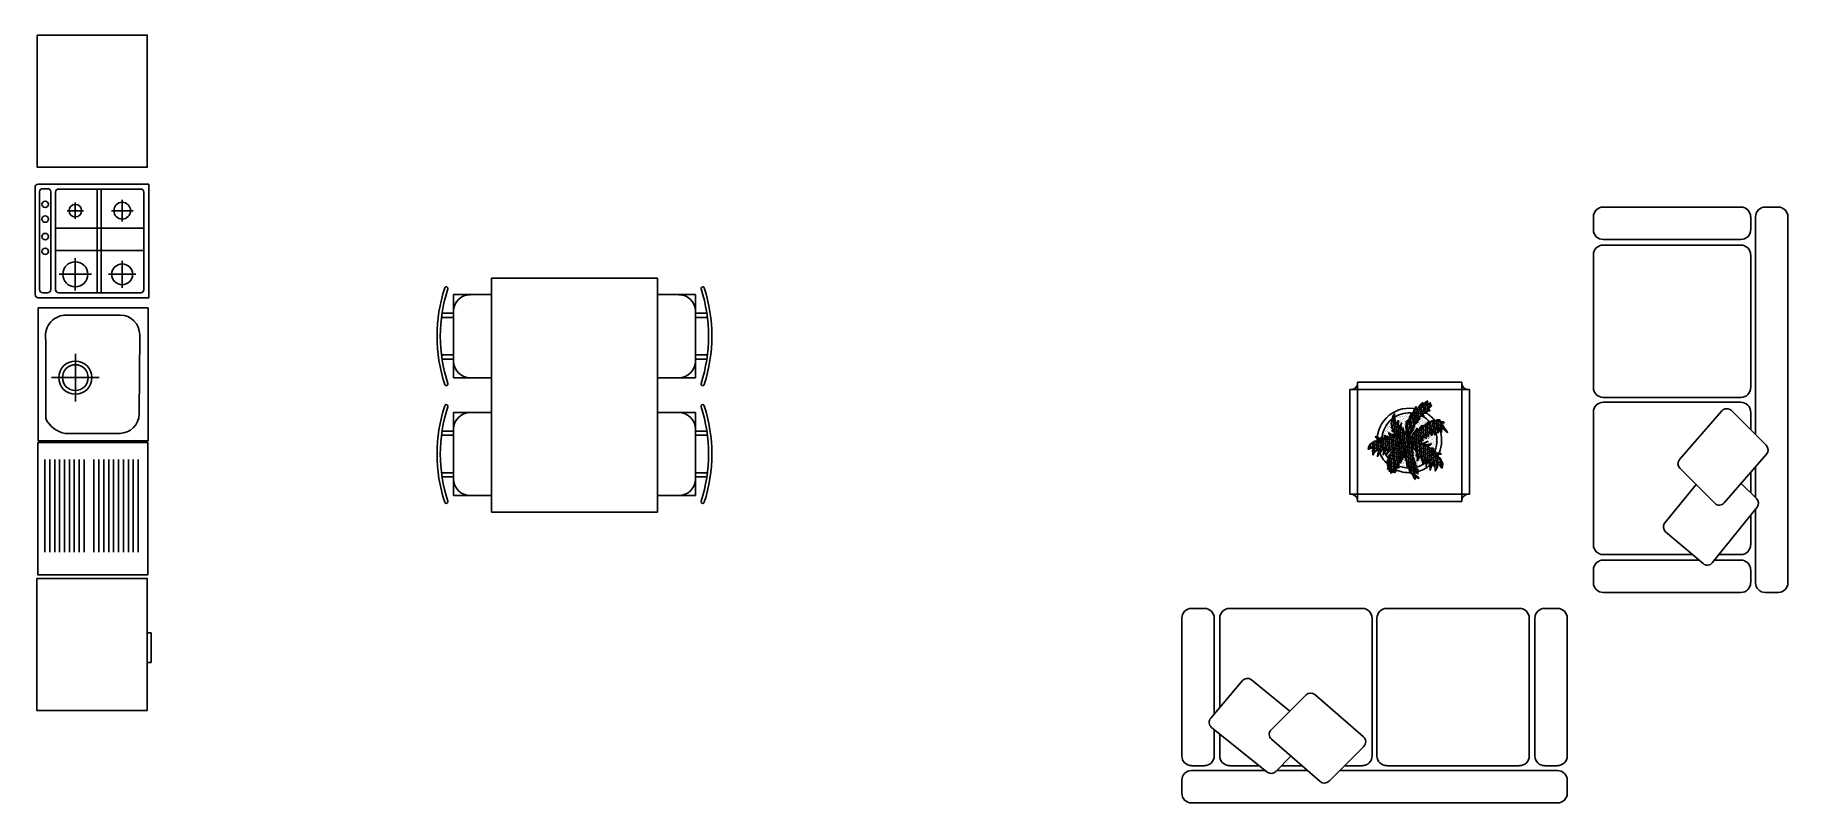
# Model space of a CAD drawing. Header units: millimetres. Extents: x 58 to 854, y 164 to 513.
import ezdxf

# ---------------------------------------------------------------- set-up
doc = ezdxf.new("R2010")
doc.units = ezdxf.units.MM
doc.header["$MEASUREMENT"] = 0
doc.layers.add('Layer1', color=6, linetype='Continuous')

msp = doc.modelspace()

# ---------------------------------------------------------------- linework, layer by layer
at = {"layer": 'Layer1', "linetype": 'Continuous'}
for p, q in [((57.79, 394.9), (57.79, 443.71)), ((59.2, 445.11), (109.42, 445.11)), ((59.85, 397.17), (59.85, 441.59)), ((61.26, 443), (63.44, 443)), ((64.85, 397.17), (64.85, 441.59)), ((64.85, 397.17), (64.85, 441.59)), ((67.11, 397.15), (67.11, 441.45)), ((68.51, 442.86), (105.76, 442.86)), ((85.98, 395.74), (85.98, 442.86)), ((87.8, 395.74), (87.8, 442.86)), ((97.33, 428.11), (97.33, 437.97)), ((107.17, 441.45), (107.17, 397.15)), ((109.42, 445.11), (109.42, 393.49)), ((79.73, 433.04), (72.34, 433.04)), ((76.03, 429.35), (76.03, 436.74)), ((102.25, 433.04), (92.4, 433.04)), ((107.17, 425.08), (67.11, 425.08)), ((107.17, 415.01), (67.11, 415.01)), ((76.03, 396.75), (76.03, 411.53)), ((97.33, 397.98), (97.33, 410.3)), ((83.42, 404.14), (68.64, 404.14)), ((103.48, 404.14), (91.17, 404.14)), ((109.42, 393.49), (59.2, 393.49)), ((63.44, 395.76), (61.26, 395.76)), ((105.76, 395.74), (68.51, 395.74))]:
    msp.add_line(p, q, dxfattribs=at)
at = {"layer": 'Layer1', "ltscale": 5}
for p, q in [((765.41, 430.24), (765.41, 424.35)), ((832.39, 434.66), (769.83, 434.66)), ((836.81, 424.35), (836.81, 430.24)), ((839.02, 331.35), (839.02, 430.24)), ((849.32, 434.66), (843.43, 434.66)), ((853.74, 264.05), (853.74, 430.24)), ((832.39, 419.94), (769.83, 419.94)), ((832.39, 417.43), (769.83, 417.43)), ((765.41, 413.02), (765.41, 352.66)), ((836.81, 352.66), (836.81, 413.02)), ((769.83, 348.25), (832.39, 348.25)), ((769.83, 346.04), (832.39, 346.04)), ((765.41, 341.62), (765.41, 281.27)), ((823.77, 342.12), (804.53, 320.09)), ((843.9, 326.48), (828.07, 342.27)), ((836.81, 333.55), (836.81, 341.62)), ((824.78, 300.33), (844.04, 322.47)), ((804.66, 316.08), (820.47, 300.19)), ((836.81, 304.95), (836.81, 314.15)), ((839.02, 302.83), (839.02, 316.69)), ((797.82, 291.25), (812.09, 308.62)), ((839.49, 302.37), (832.45, 309.15)), ((819.4, 273.16), (839.74, 298.4)), ((836.81, 281.27), (836.81, 294.77)), ((839.02, 264.05), (839.02, 297.51)), ((798.19, 287.14), (815.21, 272.76)), ((769.83, 276.85), (810.36, 276.85)), ((769.83, 274.35), (813.32, 274.35)), ((832.39, 274.35), (820.36, 274.35)), ((822.38, 276.85), (832.39, 276.85)), ((765.41, 264.05), (765.41, 269.94)), ((836.81, 269.94), (836.81, 264.05)), ((832.39, 259.63), (769.83, 259.63)), ((849.32, 259.63), (843.43, 259.63)), ((578.5, 185.42), (578.5, 247.98)), ((582.91, 252.39), (588.8, 252.39)), ((593.22, 247.98), (593.22, 204.49)), ((595.72, 247.98), (595.72, 207.45)), ((660.49, 252.39), (600.14, 252.39)), ((664.91, 247.98), (664.91, 185.42)), ((667.11, 247.98), (667.11, 185.42)), ((731.88, 252.39), (671.53, 252.39)), ((736.3, 185.42), (736.3, 247.98)), ((738.8, 185.42), (738.8, 247.98)), ((749.11, 252.39), (743.22, 252.39)), ((753.52, 185.42), (753.52, 247.98)), ((606, 219.62), (591.62, 202.6)), ((610.12, 219.99), (627.48, 205.72)), ((634.94, 213.15), (619.05, 197.34)), ((660.99, 194.04), (638.96, 213.28)), ((592.03, 198.41), (617.27, 178.07)), ((593.22, 185.42), (593.22, 197.45)), ((595.72, 195.43), (595.72, 185.42)), ((619.2, 193.03), (641.33, 173.77)), ((621.24, 178.32), (628.02, 185.36)), ((645.35, 173.91), (661.14, 189.74)), ((588.8, 181), (582.91, 181)), ((582.91, 178.79), (616.37, 178.79)), ((600.14, 181), (613.63, 181)), ((621.69, 178.79), (635.56, 178.79)), ((623.82, 181), (633.02, 181)), ((650.22, 178.79), (749.11, 178.79)), ((652.42, 181), (660.49, 181)), ((671.53, 181), (731.88, 181)), ((743.22, 181), (749.11, 181)), ((578.5, 168.49), (578.5, 174.38)), ((753.52, 168.49), (753.52, 174.38)), ((582.91, 164.07), (749.11, 164.07))]:
    msp.add_line(p, q, dxfattribs=at)
at = {"layer": 'Layer1'}
for p, q in [((244.74, 398.42), (244.74, 398.42)), ((264.98, 296.09), (264.98, 402.46)), ((264.98, 402.46), (340.42, 402.46)), ((340.42, 296.09), (340.42, 402.46)), ((360.65, 398.42), (360.65, 398.42)), ((247.79, 357.18), (247.79, 394.9)), ((247.79, 394.9), (264.98, 394.9)), ((357.6, 394.9), (340.42, 394.9)), ((357.6, 357.18), (357.6, 394.9)), ((59.12, 388.9), (109.12, 388.9)), ((59.12, 328.47), (59.12, 388.9)), ((96.37, 385.62), (71.15, 385.62)), ((109.12, 328.47), (109.12, 388.9)), ((242.58, 386.43), (247.79, 386.43)), ((242.58, 384.54), (247.79, 384.54)), ((362.82, 386.43), (357.6, 386.43)), ((362.82, 384.54), (357.6, 384.54)), ((105.04, 340.83), (105.29, 376.7)), ((62.69, 374.06), (62.69, 338.43)), ((76.05, 346.39), (76.05, 368.05)), ((242.58, 367.53), (247.79, 367.53)), ((362.82, 367.53), (357.6, 367.53)), ((242.58, 365.65), (247.79, 365.65)), ((362.82, 365.65), (357.6, 365.65)), ((86.88, 357.22), (65.22, 357.22)), ((244.74, 353.65), (244.74, 353.65)), ((264.98, 357.18), (247.79, 357.18)), ((340.42, 357.18), (357.6, 357.18)), ((360.65, 353.65), (360.65, 353.65)), ((709.08, 351.77), (654.85, 351.77)), ((654.85, 351.77), (654.85, 304.32)), ((658.24, 355.16), (658.24, 300.93)), ((705.69, 355.16), (658.24, 355.16)), ((705.69, 300.93), (705.69, 355.16)), ((709.08, 304.32), (709.08, 351.77)), ((244.74, 344.91), (244.74, 344.91)), ((360.65, 344.91), (360.65, 344.91)), ((264.98, 341.38), (247.79, 341.38)), ((247.79, 341.38), (247.79, 303.66)), ((340.42, 341.38), (357.6, 341.38)), ((357.6, 341.38), (357.6, 303.66)), ((109.12, 328.47), (59.12, 328.47)), ((71.51, 331.84), (96.37, 331.84)), ((242.58, 332.91), (247.79, 332.91)), ((242.58, 331.02), (247.79, 331.02)), ((362.82, 332.91), (357.6, 332.91)), ((362.82, 331.02), (357.6, 331.02)), ((62.21, 278.02), (62.21, 320.07)), ((64.44, 278.02), (64.44, 320.07)), ((66.67, 278.02), (66.67, 320.07)), ((68.9, 278.02), (68.9, 320.07)), ((71.13, 278.02), (71.13, 320.07)), ((73.36, 278.02), (73.36, 320.07)), ((75.59, 278.02), (75.59, 320.07)), ((77.82, 278.02), (77.82, 320.07)), ((80.05, 278.02), (80.05, 320.07)), ((84.51, 278.02), (84.51, 320.07)), ((86.74, 278.02), (86.74, 320.07)), ((88.97, 278.02), (88.97, 320.07)), ((91.2, 278.02), (91.2, 320.07)), ((93.43, 278.02), (93.43, 320.07)), ((95.66, 278.02), (95.66, 320.07)), ((97.89, 278.02), (97.89, 320.07)), ((100.12, 278.02), (100.12, 320.07)), ((102.35, 278.02), (102.35, 320.07)), ((104.58, 278.02), (104.58, 320.07)), ((242.58, 314.02), (247.79, 314.02)), ((242.58, 312.13), (247.79, 312.13)), ((362.82, 314.02), (357.6, 314.02)), ((362.82, 312.13), (357.6, 312.13)), ((247.79, 303.66), (264.98, 303.66)), ((357.6, 303.66), (340.42, 303.66)), ((654.85, 304.32), (709.08, 304.32)), ((244.74, 300.13), (244.74, 300.13)), ((264.98, 296.09), (340.42, 296.09)), ((360.65, 300.13), (360.65, 300.13)), ((658.24, 300.93), (705.69, 300.93)), ((108.48, 241.38), (110.42, 241.38)), ((110.42, 241.38), (110.42, 227.83)), ((110.42, 227.83), (108.45, 227.83))]:
    msp.add_line(p, q, dxfattribs=at)
at = {"layer": 'Layer1', "color": 252}
for p, q in [((683.47, 341.14), (684.12, 342.87)), ((684.43, 337.1), (683.96, 342.43)), ((684.12, 342.87), (684.78, 343.98)), ((684.78, 343.98), (684.87, 344.09)), ((685.27, 337.58), (684.79, 343.03)), ((684.87, 344.09), (684.9, 343.73)), ((684.9, 343.73), (685, 343.2)), ((685, 343.2), (685.12, 342.63)), ((685.12, 342.63), (685.21, 342.73)), ((685.21, 342.73), (686.06, 343.98)), ((687.46, 342.82), (685.27, 342.62)), ((686.03, 339.01), (685.65, 343.37)), ((686.06, 343.98), (687.18, 345.31)), ((686.87, 339.53), (686.44, 344.43)), ((687.31, 344.57), (686.49, 344.5)), ((689.14, 343.85), (686.95, 343.66)), ((687.18, 345.31), (687.92, 345.89)), ((687.65, 340.64), (687.24, 345.36)), ((687.86, 345.51), (687.36, 345.46)), ((687.6, 344.8), (687.58, 344.3)), ((687.58, 344.3), (687.79, 344.46)), ((687.96, 345.77), (687.6, 344.8)), ((687.79, 344.46), (689, 345.9)), ((687.92, 345.89), (688, 345.82)), ((688, 345.82), (687.96, 345.77)), ((688.51, 340.93), (688.17, 344.91)), ((690.82, 344.88), (688.63, 344.69)), ((688.99, 345.6), (688.73, 345.58)), ((690.59, 343.09), (688.78, 342.93)), ((689.35, 341.53), (688.97, 345.86)), ((689, 345.9), (690.25, 346.68)), ((689.99, 346.21), (689.46, 345.11)), ((689.46, 345.11), (689.64, 344.91)), ((689.64, 344.91), (690.18, 345.25)), ((689.85, 345.92), (689.8, 346.4)), ((690.15, 342.5), (689.92, 345.09)), ((690.27, 346.71), (689.99, 346.21)), ((690.14, 342.49), (690.08, 342.33)), ((690.08, 342.33), (690.26, 342.39)), ((690.21, 346.59), (690.1, 346.59)), ((690.75, 343.31), (690.14, 342.49)), ((690.19, 341.99), (690.16, 342.36)), ((690.18, 345.25), (691.47, 345.83)), ((690.25, 346.68), (690.27, 346.71)), ((690.26, 342.39), (690.92, 342.56)), ((690.58, 343.97), (690.46, 343.96)), ((690.8, 344.47), (690.58, 344.05)), ((690.58, 343.97), (691.16, 344.42)), ((690.58, 344.05), (690.58, 343.97)), ((691.47, 344.05), (690.58, 343.97)), ((691.28, 343.85), (690.75, 343.31)), ((690.85, 344.56), (690.77, 345.51)), ((691.27, 345.27), (690.8, 344.47)), ((690.94, 343.5), (690.88, 344.2)), ((690.92, 342.56), (691.24, 342.29)), ((691.24, 342.29), (690.93, 342.09)), ((691.06, 342.17), (691.03, 342.47)), ((691.16, 344.42), (691.57, 344.68)), ((691.49, 345.68), (691.27, 345.27)), ((691.91, 344.52), (691.28, 343.85)), ((691.51, 345.82), (691.44, 345.82)), ((691.47, 345.83), (691.59, 345.81)), ((691.59, 345.81), (691.49, 345.68)), ((691.57, 344.68), (692.08, 344.72)), ((691.75, 344.35), (691.72, 344.69)), ((692.08, 344.72), (691.91, 344.52)), ((670.79, 334.55), (670.79, 334.55)), ((670.97, 334.57), (670.97, 334.57)), ((671.71, 334.93), (671.71, 334.93)), ((671.79, 334.68), (671.79, 334.68)), ((672.01, 334.51), (672.01, 334.51)), ((672.04, 335.03), (672.04, 335.03)), ((672.06, 335.7), (672.06, 335.7)), ((672.23, 334.42), (672.23, 334.42)), ((672.43, 334.74), (672.43, 334.74)), ((672.68, 336.7), (672.68, 336.7)), ((672.73, 334.8), (672.73, 334.8)), ((672.74, 335.22), (672.74, 335.22)), ((672.91, 334.83), (672.91, 334.83)), ((673.11, 336.61), (673.11, 336.61)), ((673.13, 334.87), (673.13, 334.87)), ((673.18, 336.01), (673.18, 336.01)), ((673.23, 337.08), (673.23, 337.08)), ((673.25, 335.41), (673.25, 335.41)), ((673.26, 336.04), (673.26, 336.04)), ((673.45, 336.72), (673.45, 336.72)), ((673.45, 334.92), (673.95, 334.5)), ((673.65, 334.62), (673.45, 334.92)), ((673.46, 336.35), (673.46, 336.35)), ((673.54, 336.64), (673.58, 336.68)), ((673.57, 336.43), (673.54, 336.64)), ((673.66, 335.89), (673.57, 336.43)), ((673.58, 336.68), (673.63, 336.57)), ((673.88, 336.32), (673.59, 336.3)), ((673.62, 336.82), (673.62, 336.82)), ((673.63, 336.57), (673.72, 336.44)), ((674.06, 334.07), (673.65, 334.62)), ((673.81, 334.87), (673.66, 335.89)), ((673.7, 336.59), (673.71, 336.84)), ((673.72, 336.44), (673.7, 336.59)), ((673.71, 336.84), (673.8, 337.49)), ((673.89, 334.55), (673.71, 334.54)), ((675.71, 335.6), (673.73, 335.42)), ((673.73, 334.93), (673.73, 334.93)), ((675.5, 337.35), (673.76, 337.19)), ((673.76, 334.33), (673.76, 334.33)), ((674.08, 334.05), (673.79, 337.37)), ((673.8, 337.49), (673.91, 337.95)), ((673.91, 334.61), (673.81, 334.87)), ((673.9, 338.09), (674.02, 338.46)), ((673.91, 337.95), (673.9, 338.09)), ((673.95, 334.5), (673.91, 334.61)), ((674.03, 334.56), (673.93, 334.56)), ((674.02, 338.46), (674.09, 338.71)), ((674.09, 338.71), (674.16, 338.81)), ((674.16, 338.81), (674.19, 338.91)), ((674.19, 338.91), (674.24, 339.05)), ((675.14, 339.09), (674.23, 339)), ((674.24, 339.05), (674.29, 339.43)), ((674.29, 339.43), (674.43, 339.84)), ((674.43, 339.84), (674.53, 339.96)), ((675.12, 332.28), (674.45, 339.87)), ((674.53, 339.96), (674.65, 340.25)), ((674.65, 340.25), (675.21, 340.93)), ((675.08, 339.96), (674.89, 339.95)), ((675.31, 338.21), (675.04, 338.19)), ((675.09, 340.3), (675.06, 339.64)), ((675.06, 339.64), (675.16, 338.96)), ((675.12, 340.66), (675.09, 340.3)), ((675.17, 340.88), (675.12, 340.66)), ((675.17, 340.86), (675.15, 340.85)), ((675.16, 338.96), (675.23, 338.56)), ((675.21, 340.93), (675.17, 340.88)), ((675.91, 336.5), (675.2, 336.44)), ((675.23, 338.56), (675.37, 337.92)), ((675.31, 339.27), (675.31, 339.27)), ((677.01, 334.83), (675.35, 334.68)), ((675.37, 337.92), (675.47, 337.42)), ((675.47, 337.74), (675.47, 337.74)), ((675.47, 337.42), (675.62, 337.03)), ((675.51, 338.98), (675.51, 338.98)), ((675.51, 338.81), (675.51, 338.81)), ((676.06, 331.66), (675.58, 337.16)), ((675.62, 337.03), (675.83, 336.65)), ((675.74, 337.1), (675.74, 337.1)), ((675.83, 336.65), (676.05, 336.2)), ((676.04, 337.03), (676.04, 337.03)), ((676.05, 336.2), (676.11, 336.03)), ((676.07, 338.78), (676.07, 338.78)), ((676.11, 336.03), (676.24, 335.71)), ((676.23, 337.34), (676.23, 337.34)), ((676.24, 337.6), (676.24, 337.6)), ((676.24, 335.71), (676.27, 335.84)), ((676.27, 335.84), (676.29, 336)), ((676.29, 336), (676.44, 336.43)), ((676.38, 336.4), (676.38, 336.4)), ((676.44, 336.43), (676.53, 337)), ((676.45, 339.1), (676.45, 339.1)), ((676.82, 336.58), (676.46, 336.55)), ((677.08, 330.04), (676.49, 336.77)), ((676.53, 337), (676.59, 337.24)), ((676.55, 337.83), (676.55, 337.83)), ((676.57, 337.21), (676.57, 337.21)), ((676.58, 337.97), (676.58, 337.97)), ((676.58, 337.7), (676.58, 337.7)), ((676.59, 337.24), (676.86, 337.88)), ((676.63, 339.12), (676.63, 339.12)), ((676.64, 339.17), (676.64, 339.17)), ((676.82, 336.63), (676.81, 335.91)), ((676.81, 335.91), (676.85, 335.4)), ((676.84, 337.47), (676.82, 336.97)), ((676.82, 336.97), (676.82, 336.63)), ((676.89, 337.77), (676.84, 337.47)), ((676.85, 335.4), (676.96, 335.05)), ((676.86, 337.88), (676.92, 337.95)), ((676.92, 337.95), (676.89, 337.77)), ((676.89, 335.32), (676.89, 335.32)), ((676.96, 335.11), (676.96, 335.11)), ((676.96, 335.05), (677.03, 334.74)), ((677.03, 334.74), (677.05, 334.37)), ((677.05, 334.37), (677.16, 333.94)), ((677.06, 338.65), (677.06, 338.65)), ((677.26, 338.96), (677.26, 338.96)), ((677.27, 335.6), (677.27, 335.6)), ((677.36, 334.51), (677.51, 335.32)), ((677.37, 334.11), (677.36, 334.51)), ((677.54, 334.87), (677.43, 334.86)), ((677.45, 339.23), (677.45, 339.23)), ((677.51, 337.34), (677.51, 337.34)), ((677.51, 335.32), (677.84, 335.85)), ((678.01, 329.59), (677.51, 335.29)), ((677.57, 339.45), (677.57, 339.45)), ((677.61, 336.07), (677.61, 336.07)), ((677.65, 339.28), (677.65, 339.28)), ((677.65, 337.14), (677.65, 337.14)), ((677.68, 337.36), (677.68, 337.36)), ((677.7, 338.33), (677.7, 338.33)), ((677.75, 339.48), (677.75, 339.48)), ((677.79, 338.08), (677.79, 338.08)), ((677.79, 336.41), (677.79, 336.41)), ((678.05, 335.8), (677.79, 335.78)), ((677.8, 340.55), (677.8, 340.55)), ((677.84, 335.85), (677.93, 335.96)), ((677.93, 335.96), (677.99, 336.12)), ((677.96, 336.9), (677.96, 336.9)), ((677.98, 339.39), (677.98, 339.39)), ((678.08, 335.99), (677.98, 335.4)), ((677.98, 335.4), (678.03, 334.89)), ((677.99, 336.72), (677.99, 336.72)), ((677.99, 336.12), (678.18, 336.43)), ((678.03, 334.89), (678.09, 334.57)), ((678.15, 336.32), (678.08, 335.99)), ((678.09, 340.26), (678.09, 340.26)), ((678.09, 334.57), (678.12, 334.13)), ((678.1, 335.7), (678.1, 335.7)), ((678.32, 336.52), (678.15, 336.32)), ((678.18, 336.43), (678.37, 336.66)), ((678.27, 334.51), (678.27, 334.51)), ((678.29, 336.48), (678.28, 336.56)), ((678.29, 340.57), (678.29, 340.57)), ((678.3, 337.21), (678.3, 337.21)), ((678.3, 337), (678.3, 337)), ((678.37, 336.66), (678.32, 336.52)), ((678.4, 339.36), (678.4, 339.36)), ((678.51, 337.47), (678.51, 337.47)), ((678.56, 335.57), (678.56, 335.57)), ((678.57, 339.38), (678.57, 339.38)), ((678.61, 334.62), (678.61, 334.62)), ((678.67, 335.23), (678.67, 335.23)), ((678.71, 334.49), (678.71, 334.49)), ((678.72, 336.3), (678.72, 336.3)), ((678.74, 335.59), (678.74, 335.59)), ((678.77, 337.49), (678.77, 337.49)), ((678.81, 338.03), (678.81, 338.03)), ((678.82, 338.64), (678.82, 338.64)), ((678.85, 334.2), (679, 334.46)), ((678.87, 339.71), (678.87, 339.71)), ((679, 334.46), (679.1, 334.58)), ((679.01, 338.34), (679.01, 338.34)), ((679.02, 334.98), (679.02, 334.98)), ((679.05, 334.37), (679.04, 334.12)), ((679.08, 334.47), (679.05, 334.37)), ((679.14, 334.55), (679.08, 334.47)), ((679.1, 334.58), (679.14, 334.55)), ((679.2, 339.77), (679.2, 339.77)), ((679.32, 338.83), (679.32, 338.83)), ((679.37, 338.58), (679.37, 338.58)), ((679.4, 339.49), (679.4, 339.49)), ((679.45, 337.59), (679.45, 337.59)), ((679.51, 337.38), (679.51, 337.38)), ((679.54, 335.79), (679.54, 335.79)), ((679.56, 335.7), (679.56, 335.7)), ((679.63, 337.61), (679.63, 337.61)), ((679.68, 336.2), (679.68, 336.2)), ((679.7, 338.69), (679.7, 338.69)), ((679.74, 336.1), (679.74, 336.1)), ((679.74, 334.39), (679.74, 334.39)), ((679.79, 335.46), (679.79, 335.46)), ((679.82, 335), (679.82, 335)), ((679.84, 339.64), (679.84, 339.64)), ((679.84, 336.65), (679.84, 336.65)), ((679.89, 337.8), (679.89, 337.8)), ((679.94, 338.87), (679.94, 338.87)), ((679.99, 340.07), (679.99, 340.07)), ((680.01, 336.3), (680.01, 336.3)), ((680.04, 339.95), (680.04, 339.95)), ((680.05, 336.59), (680.05, 336.59)), ((680.27, 334.46), (680.28, 335.27)), ((681.06, 335.18), (680.27, 335.11)), ((680.36, 333.79), (680.27, 334.46)), ((680.28, 335.27), (680.33, 335.96)), ((680.33, 335.96), (680.4, 336.7)), ((680.34, 339.61), (680.34, 339.61)), ((680.35, 340.44), (680.35, 340.44)), ((680.4, 336.7), (680.43, 337.28)), ((680.9, 336.94), (680.41, 336.89)), ((680.43, 337.28), (680.83, 337.75)), ((680.45, 337.72), (680.45, 337.72)), ((680.51, 339.64), (680.51, 339.64)), ((682.73, 336.21), (680.54, 336.02)), ((682.89, 334.46), (680.69, 334.26)), ((680.76, 337.72), (680.76, 337.72)), ((680.78, 340.27), (680.78, 340.27)), ((680.83, 337.75), (681.03, 337.84)), ((681.37, 331.53), (680.83, 337.75)), ((680.91, 339.07), (680.91, 339.07)), ((681.04, 337.83), (681, 337.83)), ((681.01, 338.03), (681.01, 338.03)), ((681.08, 337.81), (681.01, 337.66)), ((681.01, 337.66), (681.14, 337.02)), ((681.03, 337.84), (681.08, 337.81)), ((681.06, 339.23), (681.06, 339.23)), ((681.07, 338.21), (681.07, 338.21)), ((681.09, 337.88), (681.09, 337.88)), ((681.11, 340.37), (681.11, 340.37)), ((681.11, 340.37), (681.11, 340.37)), ((681.14, 337.02), (681.32, 336.66)), ((681.31, 336.74), (681.44, 337.29)), ((681.32, 336.66), (681.31, 336.74)), ((681.34, 339.74), (681.34, 339.74)), ((681.39, 337.85), (681.39, 337.85)), ((681.42, 337.99), (681.42, 337.99)), ((681.44, 337.29), (681.61, 337.96)), ((681.57, 337.87), (681.57, 337.87)), ((681.59, 339.02), (681.59, 339.02)), ((682.58, 337.97), (681.59, 337.88)), ((681.61, 337.96), (682.04, 339.52)), ((682.27, 331.37), (681.68, 338.21)), ((681.79, 339.33), (681.79, 339.33)), ((682.04, 339.52), (682.7, 340.78)), ((684.26, 339), (682.07, 338.81)), ((682.1, 339.82), (682.1, 339.82)), ((682.43, 339.72), (682.13, 339.7)), ((684.41, 337.24), (682.22, 337.05)), ((682.23, 340.6), (682.23, 340.6)), ((682.32, 340.75), (682.32, 340.75)), ((683.74, 335.41), (682.37, 335.29)), ((683, 333.19), (682.39, 340.18)), ((682.74, 340.63), (682.62, 340.62)), ((682.7, 340.78), (682.73, 340.82)), ((682.78, 340.79), (682.72, 340.57)), ((682.72, 340.57), (682.79, 339.7)), ((682.73, 340.82), (682.78, 340.79)), ((682.79, 339.7), (682.92, 339.13)), ((682.82, 340.95), (682.82, 340.95)), ((682.83, 339.67), (682.83, 339.67)), ((682.92, 339.13), (683.13, 339.95)), ((683.13, 334.46), (683.06, 334.21)), ((683.06, 334.21), (683.69, 334.41)), ((683.13, 339.95), (683.47, 341.14)), ((684.26, 335.4), (683.13, 334.46)), ((683.69, 335.37), (683.25, 340.38)), ((684.11, 340.75), (683.34, 340.69)), ((683.35, 340.96), (683.35, 340.96)), ((684.06, 334.44), (683.39, 333.73)), ((683.71, 335.39), (683.51, 335.16)), ((683.51, 335.16), (683.63, 335.12)), ((683.63, 335.12), (684.19, 335.4)), ((685.78, 341.79), (683.65, 341.6)), ((683.69, 334.41), (684.08, 334.55)), ((685.23, 336.72), (683.71, 335.39)), ((683.73, 334.96), (683.71, 335.16)), ((685.94, 340.03), (683.74, 339.84)), ((683.8, 334.16), (683.77, 334.44)), ((686.09, 338.27), (683.9, 338.08)), ((684.4, 337.08), (684, 336.69)), ((684, 336.69), (684.31, 336.82)), ((684.85, 336.4), (684.05, 336.33)), ((684.08, 334.55), (684.06, 334.44)), ((684.17, 334.44), (684.17, 334.44)), ((684.19, 335.4), (684.39, 335.55)), ((684.22, 335.51), (684.22, 335.51)), ((684.39, 335.55), (684.26, 335.4)), ((684.32, 335.46), (684.27, 335.46)), ((684.31, 336.82), (685.45, 337.47)), ((686.09, 338.06), (684.4, 337.08)), ((684.51, 336.1), (684.44, 336.9)), ((684.5, 334.45), (684.5, 334.45)), ((684.66, 335.29), (684.66, 335.29)), ((685.9, 337.28), (685.23, 336.72)), ((685.28, 334.67), (685.28, 334.67)), ((685.39, 338.59), (685.29, 338.47)), ((685.29, 338.47), (685.4, 338.51)), ((685.34, 336.81), (685.29, 337.38)), ((685.3, 334.73), (685.3, 334.73)), ((685.34, 335.87), (685.34, 335.87)), ((686.63, 339.41), (685.39, 338.59)), ((685.39, 336.47), (685.39, 336.47)), ((685.4, 338.51), (686.15, 338.69)), ((687.62, 341.06), (685.42, 340.87)), ((685.45, 337.47), (685.82, 337.35)), ((685.45, 334.57), (685.45, 334.57)), ((686.27, 339.17), (685.58, 339.11)), ((685.6, 338.58), (685.6, 338.58)), ((685.62, 334.6), (685.62, 334.6)), ((685.77, 337.36), (685.73, 337.36)), ((685.82, 337.35), (685.9, 337.28)), ((685.82, 335.55), (685.82, 335.55)), ((686.02, 335.86), (686.02, 335.86)), ((686.11, 338.07), (686.06, 338.67)), ((686.07, 336.97), (686.07, 336.97)), ((686.54, 338.36), (686.09, 338.06)), ((686.15, 338.69), (686.69, 338.62)), ((686.24, 335.79), (686.24, 335.79)), ((686.33, 336.35), (686.33, 336.35)), ((686.34, 336.59), (686.34, 336.59)), ((686.38, 334.59), (686.38, 334.59)), ((686.41, 335.03), (686.41, 335.03)), ((686.45, 334.7), (686.45, 334.7)), ((686.46, 336.18), (686.46, 336.18)), ((686.5, 337.25), (686.5, 337.25)), ((686.51, 336.62), (686.51, 336.62)), ((686.69, 338.62), (686.54, 338.36)), ((686.54, 334.29), (687.15, 335.11)), ((686.58, 335.89), (686.58, 335.89)), ((687.3, 339.73), (686.63, 339.41)), ((687.44, 340.55), (686.83, 340.31)), ((686.83, 340.31), (687.41, 340.43)), ((686.84, 337.16), (686.84, 337.16)), ((687.04, 337.47), (687.04, 337.47)), ((689.3, 342.09), (687.1, 341.9)), ((687.15, 335.11), (687.75, 335.67)), ((687.22, 338.61), (687.22, 338.61)), ((687.64, 330.64), (687.25, 335.2)), ((688.18, 340.23), (687.26, 340.14)), ((688.33, 339.86), (687.3, 339.73)), ((687.34, 336.73), (687.34, 336.73)), ((687.35, 337.96), (687.35, 337.96)), ((687.4, 338.64), (687.4, 338.64)), ((687.41, 340.43), (688.01, 340.34)), ((688.27, 340.9), (687.44, 340.55)), ((687.48, 338.66), (687.48, 338.66)), ((687.57, 336.41), (687.57, 336.41)), ((687.62, 334.63), (687.6, 334.13)), ((687.62, 337.61), (687.62, 337.61)), ((687.77, 335.53), (687.62, 334.63)), ((687.63, 334.1), (687.98, 334.75)), ((687.65, 337.47), (687.65, 337.47)), ((687.67, 338.75), (687.67, 338.75)), ((687.73, 339.79), (687.68, 340.39)), ((687.75, 335.67), (687.82, 335.67)), ((687.86, 335.63), (687.77, 335.53)), ((687.77, 335.24), (687.77, 335.24)), ((687.79, 336.27), (687.79, 336.27)), ((687.82, 335.67), (687.86, 335.63)), ((687.87, 338.77), (687.87, 338.77)), ((687.96, 335.09), (687.96, 335.09)), ((687.98, 337.58), (687.98, 337.58)), ((687.98, 334.75), (688.74, 335.66)), ((688.01, 340.34), (688.3, 340.15)), ((688.07, 339.09), (688.07, 339.09)), ((688.08, 335.72), (688.08, 335.72)), ((689.91, 335.07), (688.11, 334.91)), ((688.57, 330.18), (688.15, 334.96)), ((688.22, 338.75), (688.22, 338.75)), ((689.57, 341.09), (688.27, 340.9)), ((688.28, 336.85), (688.28, 336.85)), ((688.29, 335.19), (688.29, 335.19)), ((688.3, 340.15), (688.43, 339.98)), ((688.43, 339.98), (688.33, 339.86)), ((688.45, 336.87), (688.45, 336.87)), ((688.6, 336.54), (688.6, 336.54)), ((688.64, 335.57), (688.64, 335.57)), ((688.69, 336.77), (688.69, 336.77)), ((688.74, 337.91), (688.74, 337.91)), ((688.74, 335.66), (690.15, 336.93)), ((688.79, 338.98), (688.79, 338.98)), ((688.79, 336.85), (688.79, 336.85)), ((689.84, 341.25), (688.93, 341.18)), ((689.33, 331.64), (688.96, 335.86)), ((689.1, 337.34), (689.1, 337.34)), ((689.19, 337.96), (689.19, 337.96)), ((689.32, 341.51), (689.25, 341.43)), ((689.25, 341.43), (689.29, 341.4)), ((689.28, 336.98), (689.28, 336.98)), ((689.29, 341.4), (689.72, 341.36)), ((689.69, 341.8), (689.32, 341.51)), ((689.39, 341.06), (689.36, 341.39)), ((689.37, 336.77), (689.37, 336.77)), ((690.29, 335.99), (689.4, 335.91)), ((691.74, 334.35), (689.55, 334.15)), ((689.89, 341.16), (689.57, 341.09)), ((689.62, 338.15), (689.62, 338.15)), ((690.03, 341.98), (689.69, 341.8)), ((689.7, 336.88), (689.7, 336.88)), ((689.72, 341.36), (689.92, 341.19)), ((690.31, 330.53), (689.78, 336.59)), ((689.81, 337.07), (689.81, 337.07)), ((689.86, 338.14), (689.86, 338.14)), ((689.92, 341.19), (689.89, 341.16)), ((690.93, 342.09), (690.03, 341.98)), ((690.15, 336.93), (690.58, 337.29)), ((690.42, 336.38), (690.15, 335.59)), ((690.15, 335.59), (690.16, 335.45)), ((690.16, 335.45), (690.47, 335.87)), ((690.22, 337.11), (690.22, 337.11)), ((690.74, 337.16), (690.42, 336.38)), ((690.47, 335.87), (691.26, 337.06)), ((691.59, 336.1), (690.56, 336.01)), ((690.58, 337.29), (690.82, 337.43)), ((690.64, 336.9), (690.6, 337.3)), ((691.2, 342.26), (690.61, 342.21)), ((691.05, 332.14), (690.69, 336.22)), ((690.82, 337.43), (690.74, 337.16)), ((692.76, 337.09), (691.19, 336.95)), ((693.42, 335.38), (691.23, 335.18)), ((691.26, 337.06), (691.65, 337.28)), ((692.05, 330.84), (691.49, 337.19)), ((691.65, 337.28), (692.74, 337.96)), ((692.82, 332.13), (692.33, 337.71)), ((692.77, 337.12), (692.65, 336.57)), ((692.65, 336.57), (693.19, 337.06)), ((692.74, 337.96), (693.24, 338.22)), ((693.13, 338.01), (692.77, 337.97)), ((693.12, 337.85), (692.77, 337.12)), ((695.1, 336.41), (692.91, 336.22)), ((695.25, 334.65), (693.06, 334.46)), ((693.27, 338.19), (693.12, 337.85)), ((693.19, 337.06), (694.37, 337.99)), ((693.24, 338.22), (693.27, 338.19)), ((693.61, 333.23), (693.27, 337.12)), ((693.76, 334.31), (693.66, 334.19)), ((694.03, 334.09), (693.76, 334.31)), ((694.49, 333.27), (694.1, 337.78)), ((694.37, 337.99), (694.94, 338.04)), ((695.25, 337.31), (694.59, 337.25)), ((694.71, 334.58), (694.72, 334.44)), ((694.76, 334.54), (694.71, 334.58)), ((694.72, 334.44), (694.83, 334.01)), ((696.93, 335.68), (694.74, 335.49)), ((694.9, 334.48), (694.76, 334.54)), ((695.02, 334.38), (694.9, 334.48)), ((694.94, 338.04), (695.32, 338.01)), ((695.3, 334.08), (694.96, 338.04)), ((695.18, 334.19), (695.02, 334.38)), ((695.36, 337.5), (695.2, 337.22)), ((695.2, 337.22), (695.39, 337.14)), ((695.32, 338.01), (695.78, 338.09)), ((695.64, 337.74), (695.36, 337.5)), ((695.39, 337.14), (696.04, 337.27)), ((695.87, 338.02), (695.64, 337.74)), ((695.78, 338.09), (695.87, 338.02)), ((695.85, 337.99), (695.84, 338.04)), ((696.17, 334.32), (695.91, 337.25)), ((696.04, 337.27), (697.2, 337.16)), ((696.18, 334.34), (696.14, 334.29)), ((696.36, 336.54), (696.17, 336.41)), ((696.17, 336.41), (696.22, 336.37)), ((696.3, 334.32), (696.18, 334.34)), ((696.22, 336.37), (696.41, 336.28)), ((696.41, 334.22), (696.3, 334.32)), ((696.89, 336.69), (696.36, 336.54)), ((696.41, 336.28), (696.88, 335.89)), ((697.45, 334.84), (696.57, 334.77)), ((696.85, 336.68), (696.8, 337.2)), ((696.88, 335.89), (697.14, 335.33)), ((697.32, 336.65), (696.89, 336.69)), ((697.08, 333.99), (696.92, 335.81)), ((697.14, 335.33), (697.78, 334.33)), ((697.2, 337.16), (697.72, 336.73)), ((697.72, 336.73), (697.32, 336.65)), ((697.78, 334.33), (698.67, 333.24)), ((663.34, 325.56), (663.65, 326.53)), ((663.65, 326.53), (664.37, 327.26)), ((664.11, 326.62), (663.71, 326.58)), ((664.25, 325.08), (664.08, 326.97)), ((664.37, 327.26), (664.75, 327.49)), ((664.75, 327.49), (665.1, 327.79)), ((665.79, 327.65), (664.84, 327.57)), ((665.11, 325.39), (664.91, 327.63)), ((665.1, 327.79), (665.17, 327.91)), ((665.17, 327.91), (665.23, 327.92)), ((665.17, 327.91), (665.23, 327.92)), ((665.23, 327.92), (665.17, 327.91)), ((665.23, 327.92), (665.27, 327.97)), ((665.27, 327.97), (665.31, 327.98)), ((665.31, 327.98), (665.41, 328.06)), ((665.41, 328.06), (665.7, 328.17)), ((667.62, 326.93), (665.43, 326.74)), ((665.7, 328.17), (665.99, 328.29)), ((665.94, 325.93), (665.75, 328.19)), ((665.99, 328.29), (666.53, 328.41)), ((666.34, 330.25), (666.47, 330.35)), ((666.35, 330.22), (666.34, 330.25)), ((666.39, 330.22), (666.35, 330.22)), ((666.74, 330.04), (666.39, 330.22)), ((666.45, 330.19), (666.44, 330.33)), ((666.47, 330.35), (666.96, 330.45)), ((666.53, 328.41), (666.79, 328.41)), ((666.99, 324.08), (666.61, 328.41)), ((667.04, 330.42), (666.62, 330.38)), ((667.46, 329.46), (666.74, 330.04)), ((666.79, 328.41), (667.07, 328.37)), ((666.96, 330.45), (667.56, 330.16)), ((667.07, 328.37), (667.52, 328.47)), ((669.3, 327.96), (667.11, 327.77)), ((667.4, 329.5), (667.33, 330.27)), ((668.27, 329.64), (667.33, 329.56)), ((668.08, 328.76), (667.46, 329.46)), ((667.83, 324.59), (667.49, 328.46)), ((667.52, 328.47), (667.86, 328.34)), ((667.56, 330.16), (667.88, 329.86)), ((667.86, 328.34), (668.26, 328.16)), ((667.88, 329.86), (668.66, 329.42)), ((668.31, 328.44), (668.08, 328.76)), ((668.26, 328.16), (668.37, 328.15)), ((668.38, 328.35), (668.27, 329.64)), ((668.52, 328.18), (668.31, 328.44)), ((668.37, 328.15), (668.54, 328.12)), ((668.81, 323.46), (668.4, 328.14)), ((668.54, 328.12), (668.52, 328.18)), ((668.66, 329.42), (669.15, 329.1)), ((669.45, 328.86), (668.79, 328.8)), ((671.14, 327.24), (668.94, 327.04)), ((669.1, 330.03), (668.95, 330.26)), ((668.95, 330.26), (668.97, 330.16)), ((668.97, 330.16), (669.09, 330.09)), ((669.09, 330.09), (669.23, 329.95)), ((669.48, 329.74), (669.1, 330.03)), ((669.15, 329.1), (669.41, 328.89)), ((669.62, 324.3), (669.21, 329.05)), ((669.23, 329.95), (669.56, 329.86)), ((669.41, 328.89), (669.98, 328.44)), ((670, 329.08), (669.48, 329.74)), ((669.54, 329.28), (669.54, 329.28)), ((669.56, 329.86), (669.93, 329.84)), ((669.57, 329.36), (669.57, 329.36)), ((669.62, 330.56), (669.62, 330.56)), ((669.65, 330.38), (669.65, 330.38)), ((669.67, 331.7), (669.67, 331.7)), ((669.93, 329.84), (670.55, 329.67)), ((669.98, 328.44), (670.13, 328.47)), ((670.14, 328.68), (670, 329.08)), ((670.01, 330.64), (670.01, 330.64)), ((670.12, 328.74), (670.03, 329.82)), ((670.98, 328.99), (670.06, 328.91)), ((670.07, 328.74), (670.07, 328.74)), ((670.08, 332.55), (670.08, 332.55)), ((670.13, 328.47), (670.14, 328.68)), ((670.45, 324.98), (670.13, 328.57)), ((670.17, 331.2), (670.17, 331.2)), ((670.29, 330.86), (670.33, 330.87)), ((670.35, 330.77), (670.29, 330.86)), ((670.3, 333.24), (670.3, 333.24)), ((670.33, 330.87), (670.5, 330.81)), ((670.58, 330.42), (670.35, 330.77)), ((670.37, 331.51), (670.37, 331.51)), ((670.83, 330.75), (670.39, 330.71)), ((670.44, 332.04), (670.44, 332.04)), ((670.5, 330.81), (670.98, 330.77)), ((670.55, 329.67), (671.12, 329.23)), ((671, 329.77), (670.58, 330.42)), ((670.61, 330.86), (670.61, 330.86)), ((672.81, 328.27), (670.62, 328.07)), ((670.63, 333.35), (670.63, 333.35)), ((670.68, 332), (670.68, 332)), ((670.69, 329.72), (670.69, 329.72)), ((670.74, 330.86), (670.74, 330.86)), ((670.75, 329.66), (670.75, 329.66)), ((670.76, 331.33), (670.76, 331.33)), ((672.97, 326.51), (670.77, 326.32)), ((670.79, 331.93), (670.79, 331.93)), ((670.9, 329.92), (670.83, 330.78)), ((670.84, 333.13), (670.84, 333.13)), ((670.89, 334.28), (670.89, 334.28)), ((670.9, 332.66), (670.9, 332.66)), ((670.91, 334), (670.91, 334)), ((670.94, 330.96), (670.94, 330.96)), ((672.66, 330.02), (670.94, 329.87)), ((671.4, 324.18), (670.95, 329.36)), ((670.98, 330.77), (671.32, 330.62)), ((671.31, 329.06), (671, 329.77)), ((671.09, 329.27), (671.09, 329.27)), ((671.12, 329.23), (671.25, 329.09)), ((671.13, 330.78), (671.13, 330.78)), ((671.2, 332.81), (671.2, 332.81)), ((671.25, 329.09), (671.33, 329.01)), ((671.34, 328.95), (671.31, 329.06)), ((671.32, 330.62), (672.24, 330.31)), ((671.33, 329.01), (671.34, 328.95)), ((671.4, 333.12), (671.4, 333.12)), ((671.71, 333.61), (671.71, 333.61)), ((672.21, 325.09), (671.74, 330.48)), ((671.84, 333.73), (671.84, 333.73)), ((671.85, 332.78), (671.85, 332.78)), ((671.86, 331.09), (671.86, 331.09)), ((671.91, 332.29), (671.91, 332.29)), ((671.92, 330.58), (671.92, 330.58)), ((671.96, 333.44), (671.96, 333.44)), ((671.96, 330.89), (671.96, 330.89)), ((672.02, 332.8), (672.02, 332.8)), ((672.02, 332.54), (672.02, 332.54)), ((672.12, 330.89), (672.12, 330.89)), ((672.15, 331.35), (672.15, 331.35)), ((672.24, 330.31), (672.93, 330)), ((674.49, 329.3), (672.3, 329.11)), ((672.34, 332.22), (672.44, 332.24)), ((672.48, 332.05), (672.34, 332.22)), ((672.35, 332.65), (672.35, 332.65)), ((672.43, 331.38), (672.43, 331.38)), ((672.44, 332.24), (672.54, 332.2)), ((674.65, 327.54), (672.45, 327.35)), ((672.49, 332.03), (672.47, 332.23)), ((672.67, 331.62), (672.48, 332.05)), ((672.54, 332.2), (673.12, 331.72)), ((673.18, 324.11), (672.65, 330.12)), ((672.66, 330.27), (672.66, 330.27)), ((673.12, 330.82), (672.67, 331.62)), ((672.85, 332.91), (672.85, 332.91)), ((672.9, 331.02), (672.9, 331.02)), ((672.93, 330.26), (672.93, 330.26)), ((672.93, 330), (673.16, 329.94)), ((672.95, 332.19), (672.95, 332.19)), ((673.03, 332.6), (673.03, 332.6)), ((674, 331.02), (673.05, 330.94)), ((673.08, 333.67), (673.08, 333.67)), ((673.12, 331.72), (673.66, 331.24)), ((673.37, 330.13), (673.12, 330.82)), ((673.15, 332.5), (673.15, 332.5)), ((673.16, 329.94), (673.4, 330)), ((673.45, 330.05), (673.37, 330.13)), ((673.4, 330), (673.45, 330.05)), ((673.42, 334.23), (673.42, 334.23)), ((674, 324.79), (673.42, 331.45)), ((673.46, 332.99), (673.46, 332.99)), ((673.56, 333.03), (673.56, 333.03)), ((673.64, 333.09), (674.08, 333.14)), ((673.68, 333.05), (673.64, 333.09)), ((673.66, 331.24), (674.32, 330.82)), ((673.8, 333.04), (673.68, 333.05)), ((673.73, 331.84), (673.73, 331.84)), ((674.1, 332.83), (673.8, 333.04)), ((673.84, 331.33), (673.98, 331.34)), ((674.11, 331.11), (673.84, 331.33)), ((673.9, 331.15), (673.9, 331.15)), ((673.98, 333.8), (673.98, 333.8)), ((673.98, 331.34), (674.09, 331.38)), ((676.17, 330.33), (673.98, 330.14)), ((674.22, 333.93), (674.06, 334.07)), ((674.07, 331.95), (674.07, 331.95)), ((674.08, 333.14), (674.46, 333.34)), ((674.09, 331.38), (674.55, 331.46)), ((674.37, 332.68), (674.1, 332.83)), ((674.1, 331.76), (674.1, 331.76)), ((674.59, 330.88), (674.11, 331.11)), ((676.33, 328.57), (674.13, 328.38)), ((674.19, 332.78), (674.15, 333.18)), ((674.19, 332.81), (674.15, 332.81)), ((674.31, 333.73), (674.22, 333.93)), ((674.34, 331.05), (674.24, 331.04)), ((676.48, 326.82), (674.29, 326.63)), ((674.56, 333.47), (674.31, 333.73)), ((674.35, 331), (674.31, 331.42)), ((674.32, 330.82), (674.85, 330.56)), ((675.87, 333.84), (674.33, 333.71)), ((674.87, 324.98), (674.36, 330.8)), ((674.55, 332.59), (674.37, 332.68)), ((674.46, 333.34), (674.68, 333.37)), ((674.75, 332.42), (674.55, 332.59)), ((674.55, 331.46), (675.04, 331.57)), ((674.72, 333.33), (674.56, 333.47)), ((674.97, 330.85), (674.59, 330.88)), ((674.68, 333.37), (674.72, 333.33)), ((674.7, 331.57), (674.7, 331.57)), ((675.06, 332.31), (674.75, 332.42)), ((674.85, 330.56), (675.32, 330.3)), ((674.9, 331.88), (674.9, 331.88)), ((675.45, 330.71), (674.97, 330.85)), ((675.04, 331.57), (675.4, 331.61)), ((675.24, 332.22), (675.06, 332.31)), ((675.25, 330.77), (675.18, 331.59)), ((675.22, 331.99), (675.22, 331.99)), ((675.77, 331.9), (675.24, 332.22)), ((675.36, 330.37), (675.28, 330.76)), ((675.69, 325.76), (675.29, 330.32)), ((675.32, 330.3), (675.36, 330.37)), ((675.4, 331.61), (675.63, 331.55)), ((675.97, 330.61), (675.45, 330.71)), ((677.7, 333.12), (675.5, 332.92)), ((676.02, 332.09), (675.53, 332.04)), ((675.63, 331.55), (675.81, 331.53)), ((677.85, 331.36), (675.66, 331.17)), ((676.13, 331.6), (675.77, 331.9)), ((675.81, 331.53), (676.1, 331.57)), ((677.98, 329.6), (675.81, 329.41)), ((677.3, 326.89), (675.93, 325.97)), ((677.86, 327.82), (675.96, 327.66)), ((676.23, 330.53), (675.97, 330.61)), ((676.15, 330.55), (676.06, 331.57)), ((676.1, 331.57), (676.13, 331.6)), ((676.52, 326.36), (676.15, 330.55)), ((676.64, 330.31), (676.23, 330.53)), ((676.81, 327.17), (676.48, 326.93)), ((676.48, 326.93), (676.6, 327.01)), ((677.15, 319.21), (676.52, 326.36)), ((676.6, 327.01), (677.01, 327.08)), ((676.84, 330.14), (676.64, 330.31)), ((677.87, 327.56), (676.81, 327.17)), ((677.44, 329.9), (676.84, 330.14)), ((677.01, 327.08), (677.79, 327.15)), ((677.32, 327.36), (677.08, 330.04)), ((677.16, 333.94), (677.27, 333.59)), ((677.27, 333.59), (677.31, 333.74)), ((677.99, 327.06), (677.3, 326.89)), ((677.31, 333.74), (677.37, 334.11)), ((677.34, 327.11), (677.32, 327.36)), ((679.53, 332.39), (677.34, 332.2)), ((677.36, 326.9), (677.34, 327.11)), ((678.13, 334.04), (677.35, 333.97)), ((677.95, 320.09), (677.36, 326.9)), ((677.75, 329.72), (677.44, 329.9)), ((677.47, 327.87), (677.61, 327.95)), ((677.55, 327.88), (677.47, 327.87)), ((679.68, 330.64), (677.49, 330.44)), ((677.61, 327.88), (677.55, 327.88)), ((677.61, 327.95), (677.75, 328.05)), ((677.84, 327.84), (677.61, 327.88)), ((678.79, 328.79), (677.64, 328.69)), ((678.13, 329.53), (677.75, 329.72)), ((677.75, 328.05), (678.03, 328.21)), ((677.79, 327.15), (677.99, 327.06)), ((679.99, 327.13), (677.8, 326.93)), ((678.04, 327.68), (677.84, 327.84)), ((678.16, 327.85), (677.86, 327.82)), ((678.13, 327.65), (677.87, 327.56)), ((678.01, 329.61), (677.98, 329.6)), ((678.12, 328.28), (678.01, 329.59)), ((678.03, 328.21), (678.57, 328.61)), ((678.36, 327.59), (678.04, 327.68)), ((678.12, 334.13), (678.16, 333.7)), ((678.18, 327.64), (678.12, 328.28)), ((678.35, 329.48), (678.13, 329.53)), ((678.16, 333.7), (678.27, 333.35)), ((678.76, 321), (678.18, 327.64)), ((678.27, 333.35), (678.58, 333.09)), ((678.5, 329.43), (678.35, 329.48)), ((678.74, 327.56), (678.36, 327.59)), ((678.41, 333.32), (678.41, 333.32)), ((678.73, 329.29), (678.5, 329.43)), ((678.51, 334.18), (678.51, 334.18)), ((678.55, 333.12), (678.58, 333.48)), ((678.58, 333.09), (678.55, 333.12)), ((678.93, 329.17), (678.56, 333.33)), ((678.57, 328.61), (678.77, 328.79)), ((678.58, 333.48), (678.85, 334.2)), ((678.62, 334.08), (678.62, 334.08)), ((679.04, 329.11), (678.73, 329.29)), ((679.23, 327.59), (678.74, 327.56)), ((678.77, 328.79), (678.85, 328.8)), ((679.84, 328.88), (678.79, 328.79)), ((679.04, 334.12), (678.81, 334.1)), ((678.85, 328.8), (678.91, 328.87)), ((678.91, 328.87), (679.16, 328.93)), ((678.95, 328.88), (678.93, 329.17)), ((679.07, 327.58), (678.95, 328.88)), ((679.18, 333.25), (679.01, 333.23)), ((679.04, 334.12), (679.18, 333.24)), ((679.15, 329.01), (679.04, 329.11)), ((679.48, 322.9), (679.07, 327.58)), ((679.16, 328.93), (679.15, 329.01)), ((680.81, 331.62), (679.17, 331.48)), ((679.18, 333.24), (679.69, 332.34)), ((679.61, 327.56), (679.23, 327.59)), ((681.52, 329.91), (679.32, 329.72)), ((681.67, 328.16), (679.48, 327.96)), ((679.95, 327.65), (679.51, 332.67)), ((679.67, 327.63), (679.61, 327.56)), ((679.62, 333.81), (679.62, 333.81)), ((679.96, 327.65), (679.67, 327.63)), ((679.69, 333.24), (679.69, 333.24)), ((679.69, 332.34), (679.97, 331.8)), ((679.74, 332.74), (679.74, 332.74)), ((679.79, 333.83), (679.79, 333.83)), ((680.19, 324.86), (679.95, 327.65)), ((680.18, 327.68), (679.96, 327.65)), ((679.97, 331.8), (680.04, 331.65)), ((679.99, 333.82), (679.99, 333.82)), ((680.04, 331.65), (680.07, 331.84)), ((680.07, 331.84), (680.27, 332.48)), ((680.13, 332.62), (680.13, 332.62)), ((680.32, 327.69), (680.18, 327.68)), ((680.26, 333.56), (680.26, 333.56)), ((680.27, 332.48), (680.42, 333.21)), ((680.32, 333.92), (680.32, 333.92)), ((680.5, 327.67), (680.32, 327.69)), ((680.41, 333.61), (680.36, 333.79)), ((680.82, 327.71), (680.37, 332.94)), ((680.47, 333.51), (680.41, 333.61)), ((680.42, 333.21), (680.51, 333.32)), ((680.47, 333.44), (680.47, 333.51)), ((680.67, 333.27), (680.47, 333.44)), ((680.75, 327.72), (680.5, 327.67)), ((680.51, 333.32), (680.67, 333.27)), ((681.21, 333.42), (680.55, 333.37)), ((680.66, 333.19), (680.61, 332.8)), ((680.61, 332.8), (680.76, 331.79)), ((680.67, 333.27), (680.66, 333.19)), ((680.86, 327.71), (680.75, 327.72)), ((680.76, 331.79), (681.01, 330.98)), ((681.1, 326.7), (680.78, 326.24)), ((681.36, 331.67), (680.81, 331.62)), ((680.93, 326.47), (680.82, 327.71)), ((681.82, 326.4), (680.83, 326.31)), ((682.96, 332.69), (680.85, 332.51)), ((680.97, 327.66), (680.86, 327.71)), ((681.96, 314.72), (680.93, 326.47)), ((681.15, 327.72), (680.97, 327.66)), ((681.12, 330.76), (681, 330.75)), ((681.01, 330.98), (681.31, 330.38)), ((681.29, 326.93), (681.1, 326.7)), ((681.28, 330.78), (681.12, 330.76)), ((682.01, 329.07), (681.15, 329)), ((681.33, 327.7), (681.15, 327.72)), ((681.28, 330.74), (681.31, 331.4)), ((681.89, 330.83), (681.28, 330.78)), ((681.35, 330.35), (681.28, 330.74)), ((681.52, 327.29), (681.29, 326.93)), ((681.31, 331.4), (681.54, 331.86)), ((681.31, 330.38), (681.39, 330.31)), ((681.49, 327.26), (681.31, 327.24)), ((681.53, 327.61), (681.33, 327.7)), ((681.39, 330.31), (681.35, 330.35)), ((681.72, 327.54), (681.37, 331.53)), ((682.65, 327.36), (681.49, 327.26)), ((682.07, 327.95), (681.52, 327.29)), ((681.68, 327.55), (681.53, 327.61)), ((681.54, 331.86), (681.88, 332.17)), ((681.75, 327.48), (681.68, 327.55)), ((682.91, 314.01), (681.72, 327.54)), ((681.97, 327.43), (681.75, 327.48)), ((682.08, 330.89), (681.78, 329.99)), ((681.78, 329.99), (682.18, 330.46)), ((681.86, 329.14), (681.81, 328.84)), ((681.81, 328.84), (681.82, 328.76)), ((681.82, 328.76), (681.84, 328.69)), ((681.9, 332.11), (681.83, 332.03)), ((681.83, 332.03), (681.83, 331.96)), ((681.83, 331.96), (681.86, 331.67)), ((681.84, 328.69), (681.85, 328.47)), ((681.85, 328.47), (681.86, 328.41)), ((681.86, 331.67), (681.89, 330.84)), ((681.98, 330.23), (681.86, 330)), ((681.86, 330), (682.03, 330.2)), ((681.9, 329.24), (681.86, 329.14)), ((681.86, 328.41), (681.9, 328.38)), ((681.88, 332.17), (681.9, 332.11)), ((681.92, 329.69), (681.88, 329.31)), ((681.88, 329.31), (681.9, 329.24)), ((681.89, 330.84), (681.9, 329.96)), ((682.06, 330.84), (681.89, 330.83)), ((681.9, 330.3), (681.9, 330.3)), ((681.9, 329.96), (681.94, 329.46)), ((682.07, 330.16), (681.92, 329.69)), ((681.94, 329.46), (682.02, 329)), ((682.25, 330.61), (681.98, 330.23)), ((682.1, 328.52), (682.01, 328.42)), ((682.01, 328.42), (682.12, 328.32)), ((682.02, 329), (682.05, 328.64)), ((682.03, 330.2), (682.07, 330.16)), ((682.05, 328.64), (682.1, 328.52)), ((682.15, 327.96), (682.07, 327.95)), ((682.4, 331.69), (682.08, 330.89)), ((682.12, 328.32), (682.21, 328.43)), ((682.12, 328.32), (682.2, 328.17)), ((682.16, 328.21), (682.12, 328.32)), ((682.13, 328.18), (682.16, 328.21)), ((682.21, 328.12), (682.13, 328.18)), ((682.15, 329.54), (682.15, 329.54)), ((682.17, 327.99), (682.15, 327.96)), ((682.18, 328.14), (682.17, 327.99)), ((682.18, 330.46), (682.25, 330.61)), ((682.2, 328.17), (682.18, 328.14)), ((682.54, 328.1), (682.2, 328.17)), ((682.21, 329.89), (682.21, 329.89)), ((682.21, 328.51), (682.22, 328.76)), ((682.21, 328.43), (682.21, 328.51)), ((682.44, 327.98), (682.21, 328.12)), ((682.22, 328.76), (682.39, 329.35)), ((682.29, 331.7), (682.6, 331.99)), ((682.31, 331.81), (682.29, 331.7)), ((683.26, 333.1), (682.31, 331.81)), ((683.35, 329.19), (682.32, 329.1)), ((682.35, 330.84), (682.35, 330.84)), ((682.39, 329.35), (682.63, 329.96)), ((682.7, 332.11), (682.4, 331.69)), ((682.56, 328.1), (682.44, 329.48)), ((683.33, 327.22), (682.44, 327.98)), ((683.3, 333.61), (682.53, 333.54)), ((682.6, 328.1), (682.54, 328.1)), ((682.68, 327.31), (682.54, 327.55)), ((682.54, 327.55), (683.11, 327.2)), ((682.61, 327.51), (682.58, 327.86)), ((682.6, 331.99), (682.7, 332.11)), ((683.11, 327.67), (682.6, 328.1)), ((682.62, 327.41), (682.61, 327.51)), ((683.08, 322.17), (682.62, 327.41)), ((682.63, 329.96), (683.21, 331.22)), ((682.83, 327.37), (682.65, 327.36)), ((682.99, 326.66), (682.68, 327.31)), ((682.73, 330.7), (682.73, 330.7)), ((682.73, 330.41), (682.73, 330.41)), ((682.74, 326.52), (682.75, 326.77)), ((683.02, 325.81), (682.74, 326.52)), ((682.75, 326.77), (683.22, 326.38)), ((682.79, 332.32), (682.79, 332.32)), ((685.03, 330.22), (682.83, 330.03)), ((683.12, 327.4), (682.83, 327.37)), ((682.89, 332.81), (683.45, 333.41)), ((682.94, 333.11), (682.89, 332.81)), ((682.9, 330.73), (682.9, 330.73)), ((682.93, 331.01), (682.93, 331.01)), ((683.39, 333.73), (682.94, 333.11)), ((682.95, 331.87), (682.95, 331.87)), ((685.18, 328.46), (682.99, 328.27)), ((683.22, 326.38), (682.99, 326.66)), ((683, 332.94), (683, 332.94)), ((683.03, 332.79), (683.02, 332.95)), ((683.2, 330.94), (683.08, 330.93)), ((683.47, 327.24), (683.11, 327.67)), ((683.11, 327.2), (683.38, 327.13)), ((685.33, 326.71), (683.14, 326.52)), ((683.53, 327.17), (683.18, 331.15)), ((683.21, 331.22), (683.81, 332.09)), ((683.24, 331.5), (683.24, 331.5)), ((683.58, 333.48), (683.26, 333.1)), ((683.32, 327.36), (683.27, 327.54)), ((683.27, 327.54), (683.52, 327.2)), ((683.32, 327.42), (683.31, 327.42)), ((683.38, 327.13), (683.33, 327.22)), ((683.77, 326.94), (683.33, 327.22)), ((683.5, 327.43), (683.36, 327.42)), ((683.42, 332.42), (683.42, 332.42)), ((683.45, 333.41), (683.58, 333.48)), ((683.52, 327.2), (683.47, 327.24)), ((683.72, 324.89), (683.53, 327.09)), ((683.62, 332.43), (683.62, 332.43)), ((684.87, 331.98), (683.66, 331.87)), ((683.76, 332.52), (683.76, 332.52)), ((683.76, 332.32), (683.76, 332.32)), ((683.83, 327.01), (683.77, 326.94)), ((683.81, 332.09), (684.79, 333.41)), ((683.91, 327.68), (683.83, 327.01)), ((684.15, 327.95), (683.91, 327.68)), ((683.96, 332.63), (683.96, 332.63)), ((684.35, 327.87), (683.96, 332.29)), ((684.12, 333.3), (684.12, 333.3)), ((684.44, 327.83), (684.15, 327.95)), ((684.27, 333.12), (684.27, 333.12)), ((684.69, 324.01), (684.35, 327.87)), ((685.41, 332.91), (684.36, 332.81)), ((685.21, 327.32), (684.44, 327.83)), ((686.71, 331.25), (684.51, 331.06)), ((686.86, 329.5), (684.67, 329.3)), ((685.23, 327.89), (684.75, 333.35)), ((684.79, 333.41), (685.53, 334.28)), ((684.79, 333.93), (684.79, 333.93)), ((684.86, 327.55), (684.82, 327.55)), ((684.83, 334.1), (684.83, 334.1)), ((685.28, 327.59), (684.86, 327.55)), ((684.99, 334.24), (684.99, 334.24)), ((685.52, 327.45), (685.03, 328.2)), ((685.03, 328.2), (685.11, 328)), ((685.11, 328), (685.36, 327.4)), ((685.17, 334.21), (685.17, 334.21)), ((685.36, 327.4), (685.21, 327.32)), ((685.25, 327.67), (685.23, 327.89)), ((685.28, 327.35), (685.25, 327.67)), ((685.42, 327.6), (685.28, 327.59)), ((685.9, 320.26), (685.28, 327.35)), ((685.79, 327.44), (685.3, 327.98)), ((685.3, 327.98), (685.56, 327.49)), ((685.41, 332.89), (685.4, 332.64)), ((685.4, 332.64), (685.41, 332.56)), ((685.45, 333.41), (685.41, 332.89)), ((685.41, 332.56), (685.49, 332.57)), ((685.5, 327.61), (685.42, 327.6)), ((685.49, 334.23), (685.44, 333.94)), ((685.44, 333.94), (685.45, 333.41)), ((685.53, 334.28), (685.49, 334.23)), ((685.49, 332.57), (685.64, 332.83)), ((685.62, 327.62), (685.5, 327.61)), ((685.56, 327.49), (685.52, 327.45)), ((685.63, 327.57), (685.6, 327.54)), ((685.6, 327.54), (685.63, 327.57)), ((686.44, 327.69), (685.62, 327.62)), ((685.7, 327.51), (685.63, 327.57)), ((685.64, 332.83), (685.9, 333.29)), ((686.15, 327.51), (685.68, 332.9)), ((686.55, 333.01), (685.69, 332.93)), ((685.89, 327.56), (685.7, 327.51)), ((686.47, 327.54), (685.79, 327.44)), ((685.96, 327.49), (685.89, 327.56)), ((685.9, 333.29), (686.54, 334.29)), ((686.32, 327.53), (685.96, 327.49)), ((686.67, 321.54), (686.15, 327.49)), ((688.39, 332.28), (686.19, 332.09)), ((686.45, 328.55), (686.19, 328.63)), ((686.19, 328.63), (686.3, 328.28)), ((688.23, 334.04), (686.26, 333.87)), ((686.3, 328.28), (686.47, 327.54)), ((686.62, 327.47), (686.32, 327.53)), ((687.66, 330.45), (686.34, 330.33)), ((686.97, 328.29), (686.45, 334.16)), ((687.24, 328.15), (686.45, 328.55)), ((686.46, 326.74), (686.76, 327.09)), ((686.5, 326.7), (686.46, 326.74)), ((687.41, 328.66), (686.5, 328.58)), ((686.75, 326.76), (686.5, 326.7)), ((686.87, 327.47), (686.62, 327.47)), ((687.18, 326.95), (686.75, 326.76)), ((686.76, 327.09), (687.33, 327.6)), ((687.11, 327.52), (686.87, 327.47)), ((686.95, 327.23), (686.95, 327.23)), ((688.54, 326.99), (686.96, 326.85)), ((687.05, 327.35), (687.03, 327.5)), ((687.76, 319.21), (687.09, 326.91)), ((687.26, 327.61), (687.11, 327.52)), ((687.18, 327.37), (687.18, 327.37)), ((687.83, 327.34), (687.18, 326.95)), ((687.44, 328.45), (687.24, 328.15)), ((687.53, 327.77), (687.26, 327.61)), ((687.68, 328.98), (687.27, 330)), ((687.27, 330), (687.29, 329.64)), ((687.29, 329.64), (687.44, 328.45)), ((687.31, 327.44), (687.31, 327.44)), ((687.33, 327.6), (687.67, 327.94)), ((687.46, 328.03), (687.46, 328.03)), ((687.51, 328.74), (687.51, 328.74)), ((687.71, 327.91), (687.53, 327.77)), ((687.6, 334.13), (687.63, 334.1)), ((688.07, 330.48), (687.61, 330.65)), ((687.61, 330.65), (687.88, 329.62)), ((687.81, 328.73), (687.66, 330.47)), ((687.67, 327.94), (687.71, 327.91)), ((687.94, 328.5), (687.68, 328.98)), ((687.97, 328.71), (687.83, 328.7)), ((688.63, 327.66), (687.83, 327.34)), ((690.06, 333.31), (687.87, 333.12)), ((687.88, 329.62), (688, 328.4)), ((688.57, 320.07), (687.93, 327.38)), ((688, 328.4), (687.94, 328.5)), ((687.98, 328.84), (687.98, 328.84)), ((689.24, 331.47), (688.02, 331.37)), ((688.54, 330.53), (688.05, 330.48)), ((688.82, 330.03), (688.07, 330.48)), ((688.18, 329.15), (688.18, 329.15)), ((688.3, 327.67), (688.3, 327.67)), ((688.34, 328.74), (688.34, 328.74)), ((688.38, 326.8), (688.87, 327.38)), ((688.39, 326.72), (688.38, 326.8)), ((688.93, 326.73), (688.39, 326.72)), ((688.4, 329.94), (688.4, 329.94)), ((688.49, 329.64), (688.49, 329.64)), ((688.61, 329.28), (688.61, 329.28)), ((689.66, 328.08), (688.63, 327.66)), ((688.72, 329.13), (688.72, 329.13)), ((688.82, 327.32), (688.78, 327.72)), ((688.79, 329.3), (688.79, 329.3)), ((689.19, 329.67), (688.82, 330.03)), ((688.87, 327.38), (689.65, 327.92)), ((689.66, 317.68), (688.87, 326.73)), ((688.89, 327.94), (688.89, 327.94)), ((688.9, 326.92), (688.9, 326.92)), ((689.51, 326.71), (688.93, 326.73)), ((689.03, 326.74), (689.03, 326.74)), ((689.43, 329.72), (689.16, 329.7)), ((689.22, 331.7), (689.18, 331.66)), ((689.18, 331.66), (689.25, 331.41)), ((689.5, 329.41), (689.19, 329.67)), ((689.21, 327.41), (689.21, 327.41)), ((689.58, 331.48), (689.22, 331.7)), ((689.22, 328.05), (689.22, 328.05)), ((689.25, 331.41), (689.38, 330.29)), ((689.77, 327.98), (689.33, 327.94)), ((689.37, 326.84), (689.37, 326.84)), ((689.38, 330.29), (689.45, 329.5)), ((689.45, 329.5), (689.5, 329.41)), ((689.46, 329.1), (689.46, 329.1)), ((689.5, 331.3), (689.5, 331.3)), ((689.51, 330.25), (689.51, 330.25)), ((690.3, 326.78), (689.51, 326.71)), ((689.52, 331.26), (689.52, 331.26)), ((690.22, 331.56), (689.55, 331.5)), ((689.56, 331.32), (689.56, 331.32)), ((690.12, 331.02), (689.58, 331.48)), ((689.61, 329.41), (689.61, 329.41)), ((689.65, 327.92), (689.64, 328.07)), ((689.65, 327.92), (690.35, 328.28)), ((690.08, 328.19), (689.66, 328.08)), ((689.67, 331.32), (689.67, 331.32)), ((689.67, 327.51), (689.67, 327.51)), ((691.9, 332.59), (689.7, 332.4)), ((689.73, 328.22), (689.73, 328.22)), ((690.4, 319.38), (689.76, 326.73)), ((689.84, 327.53), (689.84, 327.53)), ((689.93, 328.53), (689.93, 328.53)), ((690.35, 328.28), (690.08, 328.19)), ((690.31, 330.53), (690.12, 331.02)), ((690.12, 330.81), (690.12, 330.81)), ((690.24, 329.02), (690.24, 329.02)), ((690.57, 330.7), (690.25, 330.68)), ((690.3, 329.62), (690.3, 329.62)), ((690.99, 326.96), (690.3, 326.78)), ((690.48, 330.25), (690.31, 330.53)), ((690.44, 328.43), (690.44, 328.43)), ((690.51, 330.28), (690.48, 330.25)), ((690.48, 327.07), (690.48, 327.07)), ((690.58, 330.77), (690.51, 330.28)), ((690.53, 328.26), (690.53, 328.26)), ((690.7, 332.34), (690.55, 332.33)), ((690.55, 332.33), (690.6, 332.22)), ((690.55, 329.53), (690.55, 329.53)), ((690.57, 326.16), (691.34, 326.66)), ((690.69, 331.46), (690.58, 330.77)), ((690.58, 329.41), (690.58, 329.41)), ((690.6, 332.22), (690.69, 331.46)), ((690.61, 327.24), (690.61, 327.24)), ((690.63, 330.48), (690.63, 330.48)), ((690.63, 329.73), (690.63, 329.73)), ((690.68, 326.23), (690.63, 326.86)), ((690.67, 327.64), (690.67, 327.64)), ((690.68, 331.68), (690.68, 331.68)), ((691.19, 332.06), (690.7, 332.34)), ((690.73, 329.56), (690.73, 329.56)), ((690.76, 329.84), (690.76, 329.84)), ((690.94, 327.35), (690.94, 327.35)), ((690.96, 330.15), (690.96, 330.15)), ((691.73, 327.12), (690.99, 326.96)), ((691.5, 331.8), (691.19, 332.06)), ((691.27, 330.64), (691.27, 330.64)), ((691.34, 326.66), (691.71, 326.95)), ((693.58, 333.62), (691.38, 333.43)), ((691.44, 331.55), (691.44, 331.55)), ((691.48, 327.6), (691.48, 327.6)), ((691.9, 330.99), (691.5, 331.8)), ((691.52, 326.8), (691.5, 327.07)), ((691.55, 329.66), (691.55, 329.66)), ((692.17, 331.73), (691.56, 331.68)), ((691.6, 327.42), (691.6, 327.42)), ((691.61, 327.77), (691.61, 327.77)), ((691.65, 328.57), (691.65, 328.57)), ((691.68, 327.91), (691.68, 327.91)), ((691.7, 331.31), (691.7, 331.31)), ((691.7, 329.64), (691.7, 329.64)), ((691.71, 326.95), (691.92, 327.04)), ((691.84, 327.1), (691.73, 327.12)), ((691.75, 330.84), (691.75, 330.84)), ((691.78, 327.79), (691.78, 327.79)), ((691.84, 330.11), (691.84, 330.11)), ((691.92, 327.04), (691.84, 327.1)), ((692, 330.78), (691.9, 330.99)), ((692.04, 330.83), (691.98, 330.83)), ((691.99, 328.4), (691.99, 328.4)), ((692.06, 330.86), (692, 330.78)), ((692.02, 328.93), (692.02, 328.93)), ((692.18, 331.56), (692.06, 330.86)), ((692.11, 332.82), (692.09, 332.5)), ((692.09, 332.5), (692.18, 331.56)), ((692.26, 333.01), (692.11, 332.82)), ((692.15, 327.73), (692.15, 327.73)), ((692.45, 332.93), (692.26, 333.01)), ((692.3, 332.25), (692.3, 332.25)), ((692.33, 326.54), (692.33, 326.54)), ((692.35, 329.03), (692.35, 329.03)), ((692.44, 331.69), (692.44, 331.69)), ((692.91, 331.95), (692.45, 332.93)), ((692.5, 329.79), (692.5, 329.79)), ((692.51, 329.22), (692.51, 329.22)), ((692.61, 327.9), (692.61, 327.9)), ((692.66, 326.65), (692.66, 326.65)), ((692.67, 329.81), (692.67, 329.81)), ((692.67, 326.59), (692.67, 326.59)), ((692.71, 329.53), (692.71, 329.53)), ((692.72, 327.73), (692.72, 327.73)), ((692.77, 328.8), (692.77, 328.8)), ((692.82, 330), (692.82, 330)), ((692.87, 331.14), (692.87, 331.14)), ((693.17, 331.39), (692.91, 331.95)), ((693.45, 331.84), (692.98, 331.8)), ((693.02, 330.01), (693.02, 330.01)), ((693.3, 331.07), (693.17, 331.39)), ((693.56, 332.74), (693.21, 332.7)), ((693.23, 326.98), (693.23, 326.98)), ((693.37, 331.22), (693.3, 331.07)), ((693.48, 332.07), (693.37, 331.22)), ((693.42, 330.61), (693.42, 330.61)), ((693.43, 327.29), (693.43, 327.29)), ((693.56, 332.73), (693.48, 332.07)), ((693.5, 329.92), (693.5, 329.92)), ((693.54, 330.83), (693.54, 330.83)), ((693.55, 328.02), (693.55, 328.02)), ((693.66, 333.72), (693.56, 332.73)), ((693.56, 331.83), (693.56, 331.83)), ((693.56, 329.41), (693.56, 329.41)), ((693.66, 334.19), (693.66, 333.72)), ((693.73, 328.23), (693.73, 328.23)), ((693.73, 328.05), (693.73, 328.05)), ((693.74, 331.14), (693.74, 331.14)), ((693.74, 327.78), (693.74, 327.78)), ((693.76, 330.72), (693.76, 330.72)), ((693.79, 326.89), (693.79, 326.89)), ((693.84, 327.96), (693.84, 327.96)), ((693.87, 327.03), (693.87, 327.03)), ((693.89, 329.16), (693.89, 329.16)), ((693.94, 330.3), (693.94, 330.3)), ((693.99, 331.37), (693.99, 331.37)), ((694.54, 333.18), (694.03, 334.09)), ((694.07, 328.33), (694.07, 328.33)), ((694.26, 328.59), (694.26, 328.59)), ((694.6, 332.45), (694.54, 333.18)), ((695.03, 332.86), (694.57, 332.82)), ((694.68, 332), (694.6, 332.45)), ((694.76, 331.93), (694.68, 332)), ((694.79, 331.96), (694.76, 331.93)), ((694.97, 332.41), (694.79, 331.96)), ((694.83, 334.01), (694.98, 333.55)), ((694.92, 333.74), (694.89, 333.74)), ((695.04, 332.82), (694.97, 332.41)), ((694.98, 333.55), (695.04, 332.82)), ((695.7, 333.76), (695.18, 334.19)), ((696.33, 333.86), (695.64, 333.8)), ((696.02, 333.28), (695.7, 333.76)), ((696.33, 332.54), (696.02, 333.28)), ((696.14, 334.29), (696.31, 334.1)), ((696.32, 332.57), (696.17, 334.26)), ((696.31, 334.1), (696.35, 333.52)), ((696.55, 332.23), (696.33, 332.54)), ((696.35, 333.52), (696.43, 333.14)), ((696.56, 334.15), (696.41, 334.22)), ((696.43, 333.14), (696.43, 332.8)), ((696.43, 332.8), (696.54, 332.37)), ((696.54, 332.37), (696.55, 332.23)), ((696.76, 334.07), (696.56, 334.15)), ((697.04, 334.01), (696.76, 334.07)), ((697.24, 333.92), (697.04, 334.01)), ((698.18, 333.13), (697.24, 333.92)), ((698.03, 333.26), (697.96, 334.11)), ((698.7, 333.19), (698.17, 333.14)), ((698.49, 332.79), (698.18, 333.13)), ((699.15, 332.24), (698.49, 332.79)), ((698.67, 333.24), (699.02, 332.64)), ((698.99, 332.37), (698.96, 332.74)), ((699.02, 332.64), (699.18, 332.5)), ((699.13, 332.34), (699.04, 332.33)), ((699.15, 332.32), (699.11, 332.27)), ((699.11, 332.27), (699.15, 332.24)), ((699.18, 332.5), (699.12, 332.35)), ((699.12, 332.35), (699.15, 332.32)), ((663, 324.75), (663.1, 324.77)), ((663.01, 324.71), (663, 324.75)), ((663.4, 324.79), (663.01, 324.71)), ((663.36, 324.79), (663.06, 324.76)), ((663.1, 324.77), (663.22, 325.16)), ((663.22, 325.16), (663.34, 325.56)), ((663.39, 324.79), (663.32, 325.52)), ((663.98, 325.03), (663.4, 324.79)), ((665.85, 325.89), (663.75, 325.7)), ((664.68, 325.18), (663.98, 325.03)), ((665.44, 325.55), (664.68, 325.18)), ((665.12, 324.13), (665.31, 324.69)), ((665.18, 322.71), (665.12, 324.13)), ((666.1, 324.14), (665.13, 324.06)), ((665.2, 322.37), (665.18, 322.71)), ((665.34, 322.17), (665.18, 322)), ((665.18, 322), (665.2, 322.1)), ((665.38, 322.25), (665.2, 324.35)), ((665.2, 322.1), (665.2, 322.37)), ((665.42, 322.31), (665.2, 322.29)), ((665.31, 324.69), (665.83, 325.64)), ((665.83, 323.08), (665.34, 322.17)), ((665.88, 325.92), (665.44, 325.55)), ((667.78, 325.17), (665.58, 324.98)), ((665.96, 323.24), (665.74, 323.22)), ((665.83, 325.64), (665.99, 325.88)), ((666.24, 323.58), (665.83, 323.08)), ((666.03, 325.95), (665.88, 325.92)), ((666.16, 323.48), (665.95, 325.82)), ((665.99, 325.88), (666.03, 325.95)), ((667.06, 324.13), (666.24, 323.58)), ((667.66, 324.47), (667.06, 324.13)), ((669.46, 326.2), (667.26, 326.01)), ((667.37, 321.31), (667.39, 321.42)), ((667.4, 321.38), (667.37, 321.31)), ((667.39, 321.42), (667.43, 321.76)), ((667.6, 321.73), (667.4, 321.38)), ((667.53, 321.61), (667.41, 321.6)), ((667.43, 321.76), (667.55, 322.4)), ((667.55, 322.4), (667.8, 323.66)), ((668.12, 322.55), (667.57, 322.5)), ((667.73, 322.03), (667.6, 321.73)), ((668.12, 324.79), (667.66, 324.47)), ((668.09, 322.52), (667.73, 322.03)), ((667.93, 323.42), (667.75, 323.4)), ((667.8, 323.66), (668.06, 324.35)), ((668.02, 322.42), (667.89, 323.9)), ((669.61, 324.45), (668.04, 324.31)), ((668.06, 324.35), (668.2, 324.69)), ((668.87, 323.53), (668.09, 322.52)), ((668.3, 324.94), (668.12, 324.79)), ((668.2, 324.69), (668.34, 324.95)), ((668.34, 324.95), (668.3, 324.94)), ((669.51, 324.2), (668.87, 323.53)), ((671.29, 325.48), (669.09, 325.29)), ((670.3, 324.85), (669.51, 324.2)), ((669.89, 322.03), (669.95, 322.46)), ((669.9, 321.98), (669.89, 322.03)), ((669.92, 322.31), (669.9, 321.98)), ((669.97, 322.36), (669.92, 322.31)), ((669.95, 322.46), (670.1, 323.39)), ((670.27, 322.9), (669.97, 322.36)), ((670.1, 323.39), (670.18, 323.98)), ((670.89, 323.68), (670.13, 323.61)), ((670.18, 323.98), (670.46, 324.58)), ((670.83, 323.62), (670.27, 322.9)), ((670.7, 325.2), (670.3, 324.85)), ((670.46, 324.58), (670.68, 325.03)), ((670.59, 323.31), (670.48, 324.61)), ((670.68, 325.03), (670.85, 325.24)), ((670.83, 325.33), (670.7, 325.2)), ((670.97, 325.37), (670.83, 325.33)), ((671.44, 324.22), (670.83, 323.62)), ((670.85, 325.24), (670.97, 325.37)), ((671.87, 324.65), (670.93, 324.56)), ((671.29, 323.19), (671.29, 323.19)), ((671.31, 322.88), (671.31, 322.88)), ((671.73, 324.53), (671.44, 324.22)), ((671.46, 322.06), (671.46, 322.06)), ((671.47, 323.21), (671.47, 323.21)), ((671.51, 323.2), (671.51, 323.2)), ((671.51, 323.19), (671.51, 323.19)), ((671.54, 323.71), (671.54, 323.71)), ((671.56, 324.27), (671.56, 324.27)), ((671.63, 322.42), (671.59, 322.31)), ((671.59, 322.31), (671.65, 322.32)), ((672.17, 323.07), (671.63, 322.42)), ((671.66, 318.55), (671.64, 318.23)), ((671.65, 322.32), (671.68, 322.43)), ((671.9, 318.46), (671.65, 318.43)), ((671.8, 319.29), (671.66, 318.55)), ((671.68, 322.43), (671.76, 322.98)), ((671.68, 322.51), (671.68, 322.51)), ((671.72, 318.24), (671.98, 318.55)), ((672, 324.75), (671.73, 324.53)), ((672.02, 322.89), (671.74, 322.87)), ((671.76, 322.98), (671.96, 324.01)), ((672.36, 320.28), (671.8, 319.29)), ((671.82, 323.68), (671.82, 323.68)), ((673.58, 319.49), (671.83, 319.33)), ((671.9, 318.46), (671.83, 319.34)), ((671.85, 321.33), (671.85, 321.33)), ((672, 321.05), (671.86, 320.7)), ((671.86, 320.7), (672.31, 321)), ((671.88, 323.82), (671.88, 323.82)), ((671.96, 324.01), (672.22, 324.97)), ((671.98, 318.55), (672.25, 318.79)), ((672.14, 325.05), (672, 324.75)), ((672.27, 321.43), (672, 321.05)), ((672.25, 318.79), (672.04, 318.23)), ((672.52, 321.16), (672.05, 321.12)), ((672.42, 325.22), (672.14, 325.05)), ((673.12, 324.76), (672.14, 324.67)), ((672.14, 317.47), (672.79, 318.41)), ((672.67, 323.65), (672.17, 323.07)), ((672.19, 321.43), (672.19, 321.43)), ((672.22, 324.97), (672.48, 325.23)), ((672.36, 323.3), (672.22, 324.96)), ((673.15, 322.49), (672.27, 321.43)), ((672.31, 321), (673.43, 321.86)), ((673.29, 321.46), (672.36, 320.28)), ((672.48, 325.23), (672.42, 325.22)), ((672.55, 321.19), (672.5, 321.71)), ((672.58, 322.36), (672.58, 322.36)), ((672.79, 318.41), (672.6, 320.59)), ((674.8, 325.79), (672.61, 325.59)), ((672.63, 323.43), (672.63, 323.43)), ((673.67, 324.55), (672.67, 323.65)), ((672.89, 323.85), (672.76, 323.84)), ((672.79, 318.41), (672.83, 318.37)), ((675.11, 322.28), (672.91, 322.08)), ((675.26, 320.52), (673.07, 320.33)), ((673.43, 321.24), (673.1, 321.21)), ((674.36, 323.62), (673.15, 322.49)), ((673.48, 323.29), (673.19, 323.01)), ((673.19, 323.01), (673.32, 323.1)), ((675.42, 318.76), (673.22, 318.57)), ((673.23, 323.44), (673.23, 323.44)), ((673.26, 323.01), (673.26, 323.01)), ((673.65, 321.89), (673.29, 321.46)), ((673.38, 321.82), (673.31, 322.63)), ((673.32, 323.1), (674.25, 323.79)), ((673.93, 315.52), (673.4, 321.59)), ((673.41, 323.47), (673.41, 323.47)), ((673.43, 321.86), (673.65, 321.89)), ((674.32, 324.2), (673.48, 323.29)), ((673.57, 323.06), (673.57, 323.06)), ((673.59, 323.12), (673.59, 323.12)), ((674.39, 325.08), (673.67, 324.55)), ((673.75, 323.79), (673.75, 323.79)), ((674.87, 314.84), (674.13, 323.4)), ((674.23, 323.58), (674.23, 323.58)), ((674.25, 323.79), (674.91, 324.04)), ((674.29, 324.18), (674.29, 324.18)), ((675.37, 324.98), (674.32, 324.2)), ((674.78, 323.94), (674.36, 323.62)), ((674.48, 325.14), (674.39, 325.08)), ((674.44, 324.35), (674.46, 324.99)), ((674.51, 323.74), (674.44, 324.35)), ((674.8, 324.9), (674.45, 324.87)), ((674.46, 324.99), (674.48, 325.14)), ((674.87, 324.02), (674.48, 323.99)), ((676.79, 323.31), (674.59, 323.11)), ((675.19, 325.32), (674.63, 324.72)), ((674.63, 324.72), (674.7, 324.81)), ((674.7, 324.81), (675.33, 325.07)), ((676.94, 321.55), (674.75, 321.36)), ((674.98, 324.03), (674.78, 323.94)), ((674.95, 324.91), (674.8, 324.9)), ((674.88, 324.89), (674.87, 324.98)), ((674.9, 324.63), (674.88, 324.89)), ((674.95, 324.04), (674.9, 324.63)), ((677.09, 319.8), (674.9, 319.6)), ((674.91, 324.04), (674.98, 324.03)), ((675.33, 324.95), (674.95, 324.91)), ((675.57, 317.03), (674.96, 324.02)), ((675.93, 325.97), (675.19, 325.32)), ((675.33, 325.07), (675.89, 325.28)), ((676.63, 325.06), (675.33, 324.95)), ((675.89, 325.28), (675.37, 324.98)), ((675.74, 325.22), (675.69, 325.76)), ((675.74, 325.19), (675.74, 325.22)), ((676.42, 317.39), (675.74, 325.19)), ((678.31, 326.09), (676.12, 325.9)), ((678.47, 324.34), (676.27, 324.15)), ((678.62, 322.58), (676.42, 322.39)), ((678.29, 320.78), (676.58, 320.63)), ((677.11, 318.91), (676.73, 318.88)), ((676.74, 318.41), (676.81, 318.35)), ((677.08, 316.27), (676.74, 318.41)), ((677.06, 318.48), (677.23, 319.88)), ((677.27, 317.7), (677.06, 318.48)), ((677.23, 319.88), (677.61, 318.91)), ((677.28, 318.78), (677.28, 318.78)), ((677.34, 319.34), (677.34, 319.34)), ((677.48, 319.1), (677.48, 319.1)), ((677.83, 318.97), (677.59, 318.95)), ((677.61, 318.91), (677.88, 318.34)), ((677.71, 320.28), (677.89, 320.26)), ((677.88, 318.34), (677.71, 320.28)), ((677.79, 319.58), (677.79, 319.58)), ((677.89, 320.26), (678.32, 319.04)), ((680.14, 325.37), (677.95, 325.18)), ((677.98, 319.24), (677.98, 319.24)), ((679.47, 323.54), (678.1, 323.42)), ((678.82, 321.72), (678.26, 321.67)), ((678.28, 321.13), (678.58, 320.54)), ((678.33, 319.76), (678.28, 321.13)), ((678.31, 320.4), (678.31, 320.4)), ((678.32, 319.04), (678.33, 319.76)), ((678.34, 318.4), (678.34, 318.4)), ((678.74, 320.82), (678.45, 320.8)), ((678.52, 318.43), (678.52, 318.43)), ((678.55, 319.72), (678.55, 319.72)), ((678.58, 320.54), (678.83, 319.94)), ((678.72, 318.53), (678.72, 318.53)), ((678.73, 320.63), (678.83, 321.95)), ((678.83, 319.94), (678.73, 320.63)), ((678.82, 321.2), (678.82, 321.2)), ((678.83, 321.95), (679.25, 320.92)), ((678.83, 319.95), (678.83, 319.95)), ((679.16, 321.75), (678.92, 321.72)), ((679.05, 318.4), (679.05, 318.4)), ((679.06, 318.64), (679.06, 318.64)), ((679.09, 322.25), (679.21, 322.96)), ((679.28, 320.81), (679.09, 322.25)), ((679.1, 319.59), (679.1, 319.59)), ((679.15, 320.74), (679.15, 320.74)), ((679.17, 322.32), (679.17, 322.32)), ((679.19, 321.81), (679.19, 321.81)), ((679.21, 322.96), (679.56, 321.94)), ((679.23, 320.42), (679.23, 320.42)), ((679.23, 318.47), (679.23, 318.47)), ((679.25, 320.92), (679.28, 320.81)), ((679.34, 322.01), (679.34, 322.01)), ((679.34, 318.54), (679.34, 318.54)), ((679.4, 320.45), (679.4, 320.45)), ((679.45, 321.49), (679.52, 321.81)), ((679.46, 321.66), (679.45, 321.4)), ((679.47, 321.34), (679.45, 321.49)), ((679.45, 321.4), (679.47, 321.34)), ((679.6, 322.3), (679.46, 321.66)), ((679.48, 322.48), (679.47, 323.81)), ((679.47, 323.81), (679.74, 323.51)), ((679.64, 321.8), (679.48, 322.48)), ((679.52, 321.81), (679.87, 322.85)), ((679.55, 322.06), (679.53, 322.24)), ((679.54, 318.96), (679.54, 318.96)), ((679.56, 321.94), (679.64, 321.8)), ((679.66, 322.85), (679.6, 322.3)), ((680.83, 326.31), (679.63, 326.21)), ((679.83, 323.44), (679.66, 322.85)), ((679.82, 323.57), (679.69, 323.56)), ((679.73, 325.4), (679.83, 325.52)), ((679.82, 325.19), (679.73, 325.4)), ((679.74, 323.51), (679.82, 323.44)), ((679.88, 324.46), (679.78, 324.45)), ((679.99, 324.91), (679.82, 325.19)), ((679.82, 323.44), (679.88, 324.54)), ((679.82, 322.6), (679.82, 322.6)), ((679.83, 325.52), (680.11, 325.47)), ((679.95, 323.99), (679.83, 323.44)), ((680.3, 323.61), (679.86, 323.58)), ((679.87, 322.85), (680.19, 323.39)), ((679.88, 324.54), (680.09, 324.96)), ((680.09, 324.55), (679.95, 323.99)), ((679.96, 321.4), (679.96, 321.4)), ((680.21, 324.78), (679.99, 324.91)), ((680.14, 321.84), (680, 320.95)), ((680, 320.95), (680.02, 319.93)), ((680.02, 319.93), (680.01, 319.53)), ((680.01, 319.53), (680.05, 319.49)), ((680.26, 320.07), (680.02, 320.05)), ((680.05, 319.49), (680.09, 319.54)), ((681.98, 324.65), (680.07, 324.48)), ((680.29, 325.18), (680.09, 324.55)), ((680.09, 324.96), (680.21, 324.78)), ((680.48, 320.98), (680.09, 320.94)), ((680.09, 319.54), (680.21, 319.83)), ((680.11, 325.47), (680.18, 325.54)), ((680.12, 322.45), (680.12, 322.45)), ((680.25, 322.27), (680.14, 321.84)), ((680.45, 321.86), (680.14, 321.83)), ((680.16, 322.71), (680.16, 322.71)), ((680.17, 318.75), (680.17, 318.75)), ((680.18, 325.54), (680.22, 325.51)), ((680.19, 324.81), (680.19, 324.86)), ((680.19, 323.39), (680.41, 323.73)), ((680.3, 323.57), (680.2, 324.79)), ((680.21, 319.83), (680.34, 320.4)), ((680.22, 325.51), (680.43, 325.75)), ((680.37, 322.98), (680.25, 322.27)), ((680.27, 319.02), (680.27, 319.02)), ((680.28, 318.66), (680.28, 318.66)), ((680.47, 325.63), (680.29, 325.18)), ((682.13, 322.89), (680.33, 322.73)), ((680.34, 320.4), (680.55, 321.29)), ((680.52, 321.13), (680.36, 322.9)), ((680.48, 323.67), (680.37, 322.98)), ((680.37, 323.63), (680.37, 323.63)), ((680.37, 323.31), (680.37, 323.31)), ((680.41, 323.73), (680.55, 323.9)), ((680.43, 325.75), (680.44, 325.92)), ((680.44, 326), (680.5, 326.08)), ((680.44, 325.92), (680.44, 326)), ((680.46, 326.12), (680.5, 326.16)), ((680.5, 326.08), (680.46, 326.12)), ((680.46, 318.68), (680.46, 318.68)), ((680.78, 326.24), (680.47, 325.63)), ((680.47, 320.32), (680.47, 320.32)), ((680.55, 323.82), (680.48, 323.67)), ((680.69, 321.3), (680.48, 320.15)), ((680.48, 320.15), (680.48, 319.13)), ((680.61, 320.1), (680.48, 320.09)), ((682.44, 319.38), (680.48, 319.21)), ((680.48, 319.13), (680.55, 318.42)), ((680.5, 326.16), (680.54, 326.13)), ((680.55, 323.9), (680.55, 323.82)), ((680.55, 321.29), (680.71, 321.62)), ((680.55, 318.42), (680.64, 318.14)), ((680.9, 316.69), (680.56, 320.6)), ((682.28, 321.13), (680.64, 320.99)), ((680.77, 321.63), (680.69, 321.3)), ((680.71, 321.62), (680.78, 321.7)), ((680.76, 321.77), (680.77, 321.63)), ((680.78, 321.7), (680.76, 321.77)), ((681.1, 317.88), (681.17, 318.84)), ((681.17, 318.84), (681.2, 318.87)), ((681.2, 318.87), (681.22, 318.59)), ((681.22, 318.59), (681.2, 318.39)), ((681.2, 318.39), (681.27, 318.08)), ((683.16, 325.63), (681.46, 325.48)), ((683.29, 323.88), (681.62, 323.73)), ((682.98, 322.08), (681.77, 321.97)), ((683.49, 320.35), (681.92, 320.22)), ((683.47, 318.58), (682.08, 318.46)), ((682.93, 322.29), (683.48, 321.83)), ((682.95, 322.15), (682.93, 322.29)), ((683.35, 321.13), (682.95, 322.15)), ((682.99, 323.71), (683.03, 323.67)), ((683.02, 323.42), (682.99, 323.71)), ((683, 325.24), (683.01, 325.56)), ((683.05, 324.98), (683, 325.24)), ((683.01, 325.56), (683.21, 325.4)), ((683.56, 325.11), (683.02, 325.81)), ((683.17, 322.82), (683.02, 323.42)), ((683.03, 323.67), (683.36, 323.34)), ((683.03, 321.14), (684.09, 320.25)), ((683.07, 321.03), (683.03, 321.14)), ((683.32, 323.71), (683.05, 324.98)), ((683.38, 320.51), (683.07, 321.03)), ((683.12, 324.75), (683.12, 324.75)), ((683.18, 321.01), (683.12, 321.72)), ((683.15, 324.62), (683.15, 324.62)), ((683.66, 325.68), (683.16, 325.63)), ((683.57, 322.1), (683.17, 322.82)), ((683.55, 322.13), (683.17, 322.1)), ((683.47, 317.64), (683.2, 320.81)), ((683.21, 325.4), (683.59, 325)), ((683.62, 323.18), (683.32, 323.71)), ((683.35, 324.93), (683.35, 324.93)), ((683.35, 321.57), (683.35, 321.57)), ((683.72, 320.77), (683.35, 321.13)), ((683.36, 323.34), (683.63, 323.04)), ((684.16, 319.38), (683.38, 320.51)), ((683.44, 318.61), (683.53, 318.71)), ((684.03, 318.11), (683.44, 318.61)), ((683.48, 321.83), (683.76, 321.68)), ((683.53, 318.71), (683.76, 318.52)), ((683.71, 324.9), (683.56, 325.11)), ((683.56, 318.54), (683.56, 318.54)), ((683.78, 321.79), (683.57, 322.1)), ((683.59, 325), (683.71, 324.9)), ((683.59, 321.31), (683.59, 321.31)), ((683.7, 322.98), (683.62, 323.18)), ((683.63, 323.04), (683.7, 322.98)), ((683.68, 323.03), (683.65, 323.02)), ((684.27, 318.65), (683.66, 318.6)), ((683.67, 323.06), (683.67, 323.06)), ((683.71, 324.9), (684.02, 324.79)), ((683.72, 324.21), (683.72, 324.21)), ((684.02, 320.31), (683.72, 320.77)), ((684.07, 319.52), (683.75, 319.49)), ((683.76, 321.68), (683.78, 321.79)), ((683.76, 318.52), (684.06, 318.4)), ((683.87, 322.38), (683.87, 322.38)), ((683.96, 320.4), (683.92, 320.39)), ((685.49, 324.95), (683.95, 324.82)), ((684, 322.96), (684, 322.96)), ((684.02, 324.79), (684.53, 324.21)), ((684.09, 320.25), (684.02, 320.31)), ((684.06, 318.4), (684.55, 318.33)), ((684.07, 322.7), (684.07, 322.7)), ((684.12, 321.07), (684.12, 321.07)), ((684.43, 318.9), (684.16, 319.38)), ((684.18, 322.98), (684.18, 322.98)), ((684.3, 318.36), (684.22, 319.28)), ((684.35, 319.19), (684.35, 319.19)), ((684.38, 323.18), (684.38, 323.18)), ((684.76, 318.57), (684.43, 318.9)), ((684.49, 324.07), (684.49, 324.07)), ((684.53, 324.21), (684.91, 323.71)), ((684.59, 320.15), (684.59, 320.15)), ((684.59, 318.81), (684.59, 318.81)), ((684.64, 319.95), (684.64, 319.95)), ((684.66, 322.89), (684.66, 322.89)), ((684.69, 321.03), (684.69, 321.03)), ((684.74, 322.22), (684.74, 322.22)), ((684.87, 318.4), (684.76, 318.57)), ((684.79, 323.37), (684.79, 323.37)), ((684.79, 320.46), (684.79, 320.46)), ((684.8, 321.69), (684.8, 321.69)), ((684.8, 318.38), (684.87, 318.4)), ((684.92, 321.56), (684.9, 321.45)), ((684.9, 321.45), (684.92, 321.56)), ((684.91, 323.71), (685.05, 323.3)), ((684.97, 321.78), (684.92, 321.56)), ((684.92, 321.56), (684.95, 321.67)), ((684.95, 321.67), (685.06, 321.97)), ((687.17, 325.98), (684.97, 325.79)), ((684.98, 322.03), (684.97, 321.78)), ((684.97, 320.5), (684.97, 320.5)), ((685.1, 322.74), (684.98, 322.03)), ((685, 323.09), (685, 323.09)), ((685, 322.99), (685, 322.99)), ((685.05, 323.3), (685.1, 322.74)), ((685.06, 321.97), (685.34, 322.54)), ((685.06, 321.19), (685.06, 321.19)), ((685.64, 323.2), (685.07, 323.15)), ((685.1, 320.95), (685.1, 320.95)), ((685.11, 319.31), (685.11, 319.31)), ((687.32, 324.23), (685.13, 324.04)), ((685.17, 319.3), (685.17, 319.3)), ((685.23, 321.22), (685.23, 321.22)), ((685.31, 320.61), (685.31, 320.61)), ((685.34, 322.54), (685.45, 322.92)), ((685.45, 320.44), (685.41, 319.82)), ((685.41, 319.82), (685.41, 319.53)), ((685.57, 319.65), (685.41, 319.64)), ((685.41, 319.53), (685.41, 319.35)), ((685.41, 319.35), (685.47, 319.43)), ((685.42, 322.94), (685.46, 322.83)), ((685.45, 322.92), (685.42, 322.94)), ((685.48, 321.43), (685.42, 320.73)), ((685.42, 320.73), (685.45, 320.44)), ((686.12, 320.58), (685.44, 320.53)), ((685.46, 322.83), (685.47, 322.69)), ((685.47, 322.69), (685.5, 322.33)), ((685.47, 319.43), (685.53, 319.59)), ((685.5, 322.33), (685.48, 321.43)), ((685.8, 321.44), (685.48, 321.41)), ((687.47, 322.47), (685.5, 322.3)), ((685.53, 319.59), (685.91, 320.27)), ((685.71, 319.12), (685.71, 319.12)), ((685.82, 318.72), (685.82, 318.72)), ((685.91, 320.27), (686.42, 321.03)), ((686.11, 319.43), (686.11, 319.43)), ((686.29, 319.45), (686.29, 319.45)), ((686.34, 319.53), (686.34, 319.53)), ((686.42, 321.03), (686.7, 321.61)), ((686.52, 320.99), (686.52, 320.99)), ((686.54, 319.84), (686.54, 319.84)), ((686.69, 319.81), (686.69, 319.81)), ((686.7, 321.61), (686.75, 321.75)), ((686.75, 321.75), (686.8, 321.66)), ((686.8, 321.66), (687.2, 320.85)), ((689, 325.26), (686.81, 325.07)), ((686.83, 319.35), (686.83, 319.35)), ((686.83, 318.61), (686.83, 318.61)), ((686.85, 320.33), (686.85, 320.33)), ((686.88, 320.54), (686.88, 320.54)), ((689.15, 323.5), (686.96, 323.31)), ((687.03, 319.91), (687.03, 319.91)), ((689.31, 321.75), (687.11, 321.56)), ((687.11, 319.56), (687.11, 319.56)), ((687.2, 320.85), (687.67, 319.59)), ((687.63, 320.72), (687.26, 320.68)), ((688.53, 319.91), (687.58, 319.83)), ((687.67, 319.59), (687.84, 318.85)), ((687.84, 318.85), (688.02, 318.02)), ((687.9, 318.51), (687.9, 318.51)), ((687.98, 318.06), (688.17, 318.58)), ((688.17, 318.58), (688.46, 319.58)), ((688.41, 319.11), (688.41, 319.11)), ((688.46, 319.58), (688.67, 320.55)), ((690.68, 326.29), (688.48, 326.1)), ((688.57, 320.9), (688.61, 320.87)), ((688.67, 320.55), (688.57, 320.9)), ((688.6, 319.71), (688.6, 319.71)), ((688.61, 320.87), (688.78, 320.59)), ((690.83, 324.54), (688.64, 324.34)), ((688.75, 319.21), (688.75, 319.21)), ((688.78, 320.59), (688.77, 320.26)), ((688.77, 320.26), (688.91, 319.94)), ((690.99, 322.78), (688.79, 322.59)), ((689.46, 319.99), (688.9, 319.94)), ((688.91, 319.94), (689.02, 319.53)), ((691.14, 321.02), (688.94, 320.83)), ((689.02, 319.53), (689.28, 318.71)), ((689.02, 318.87), (689.02, 318.87)), ((690.04, 319.16), (689.16, 319.08)), ((689.28, 318.71), (689.45, 317.81)), ((689.83, 318.17), (690.03, 318.74)), ((689.93, 325.63), (690.04, 325.67)), ((689.95, 325.56), (689.93, 325.63)), ((690.14, 325.4), (689.95, 325.56)), ((690.02, 320.16), (689.96, 320.33)), ((689.96, 320.33), (690.08, 320.23)), ((690.07, 319.9), (690.02, 320.16)), ((690.03, 318.74), (690.05, 319.4)), ((690.04, 325.67), (690.57, 326.16)), ((690.05, 319.4), (690.07, 319.9)), ((690.08, 320.23), (690.13, 320.06)), ((690.13, 320.06), (690.32, 319.56)), ((690.36, 325.34), (690.14, 325.4)), ((690.32, 319.56), (690.73, 318.62)), ((691.13, 325.3), (690.36, 325.34)), ((690.43, 326), (690.43, 326)), ((690.46, 325.99), (690.46, 325.99)), ((692.66, 323.81), (690.47, 323.62)), ((691.29, 319.27), (690.48, 319.2)), ((692.82, 322.06), (690.62, 321.86)), ((690.72, 325.75), (690.72, 325.75)), ((690.73, 318.62), (690.98, 317.73)), ((690.75, 326.04), (690.75, 326.04)), ((691.58, 315.96), (690.76, 325.32)), ((692.97, 320.3), (690.78, 320.11)), ((690.9, 325.77), (690.9, 325.77)), ((692.11, 318.46), (690.93, 318.35)), ((692.08, 325.15), (691.13, 325.3)), ((691.29, 323.67), (691.37, 323.77)), ((691.33, 323.72), (691.29, 323.67)), ((691.44, 323.76), (691.33, 323.72)), ((691.37, 323.77), (691.98, 324.25)), ((691.62, 323.82), (691.44, 323.76)), ((691.55, 326.23), (691.55, 326.23)), ((692.33, 323.95), (691.62, 323.82)), ((691.76, 324.07), (691.66, 325.22)), ((691.72, 325.88), (691.72, 325.88)), ((691.78, 323.98), (691.78, 323.98)), ((692.25, 318.48), (691.78, 323.85)), ((691.95, 324), (691.95, 324)), ((691.98, 324.25), (692.64, 324.63)), ((692.46, 325.13), (692.08, 325.15)), ((692.08, 318.08), (692.11, 318.45)), ((692.11, 318.45), (692.11, 318.74)), ((692.11, 318.74), (692.14, 318.72)), ((692.14, 318.72), (692.23, 318.5)), ((692.78, 324.71), (692.15, 324.65)), ((692.15, 322.7), (692.23, 322.89)), ((692.27, 322.6), (692.15, 322.7)), ((692.21, 325.37), (692.21, 325.37)), ((692.23, 322.89), (692.55, 323.17)), ((692.23, 318.5), (692.49, 318)), ((693.13, 318.54), (692.25, 318.47)), ((692.98, 322.73), (692.27, 322.6)), ((692.96, 323.82), (692.33, 323.95)), ((692.4, 325.68), (692.4, 325.68)), ((692.46, 325.35), (692.46, 325.35)), ((692.9, 324.94), (692.46, 325.13)), ((694.65, 321.33), (692.46, 321.14)), ((692.6, 324.6), (692.55, 325.08)), ((692.55, 323.17), (693.31, 323.52)), ((692.57, 324.32), (692.57, 324.32)), ((694.8, 319.58), (692.61, 319.38)), ((692.62, 325.39), (692.62, 325.39)), ((692.64, 324.63), (693.02, 324.84)), ((692.64, 324.16), (692.64, 324.16)), ((692.66, 326), (692.66, 326)), ((692.71, 323.25), (692.66, 323.88)), ((692.72, 326.17), (692.72, 326.17)), ((693.29, 316.64), (692.76, 322.69)), ((692.78, 324.11), (692.78, 324.11)), ((692.84, 326.02), (692.84, 326.02)), ((693.08, 324.91), (692.9, 324.94)), ((693.29, 323.67), (692.96, 323.82)), ((692.97, 324.27), (692.97, 324.27)), ((693.31, 322.8), (692.98, 322.73)), ((693.02, 324.84), (693.11, 324.89)), ((693.11, 324.89), (693.08, 324.91)), ((693.63, 323.59), (693.29, 323.67)), ((693.31, 323.52), (693.78, 323.6)), ((693.88, 322.86), (693.31, 322.8)), ((693.4, 321.65), (693.44, 321.69)), ((693.55, 321.6), (693.4, 321.65)), ((693.44, 321.69), (693.75, 321.83)), ((693.67, 321.56), (693.55, 321.6)), ((693.82, 323.64), (693.63, 323.59)), ((693.72, 321.82), (693.64, 322.83)), ((693.66, 326.13), (693.66, 326.13)), ((694.1, 321.53), (693.67, 321.56)), ((693.74, 325.75), (693.74, 325.75)), ((693.75, 321.83), (694.1, 322)), ((694.24, 315.93), (693.75, 321.55)), ((693.78, 323.6), (694.02, 323.74)), ((693.96, 323.66), (693.82, 323.64)), ((694.78, 322.89), (693.88, 322.86)), ((694.02, 323.74), (693.96, 323.66)), ((694.1, 322), (694.97, 322.33)), ((694.46, 321.49), (694.1, 321.53)), ((694.66, 322.22), (694.14, 322.17)), ((695.8, 320.55), (694.29, 320.42)), ((696.64, 318.85), (694.44, 318.66)), ((694.82, 321.19), (694.46, 321.49)), ((694.58, 322.18), (694.52, 322.88)), ((694.62, 318.48), (694.62, 318.57)), ((694.62, 318.57), (694.73, 318.47)), ((694.65, 318.2), (694.62, 318.48)), ((694.94, 317.98), (694.65, 321.33)), ((694.73, 318.47), (694.96, 317.94)), ((695.21, 323), (694.78, 322.89)), ((695.08, 321.1), (694.82, 321.19)), ((694.97, 322.33), (695.87, 322.52)), ((695.31, 320.98), (695.08, 321.1)), ((695.87, 322.99), (695.21, 323)), ((695.74, 320.62), (695.31, 320.98)), ((695.44, 322.43), (695.39, 323)), ((695.93, 316.87), (695.59, 320.75)), ((695.94, 320.38), (695.74, 320.62)), ((696.26, 322.67), (695.87, 322.99)), ((695.87, 322.52), (696.28, 322.52)), ((696.15, 320.15), (695.94, 320.38)), ((696.32, 319.71), (696.12, 319.69)), ((696.19, 320.03), (696.15, 320.15)), ((696.22, 320.01), (696.19, 320.03)), ((696.24, 319.94), (696.22, 320.01)), ((696.28, 319.9), (696.24, 319.94)), ((696.28, 319.9), (696.24, 319.94)), ((696.24, 319.94), (696.28, 319.9)), ((696.33, 322.52), (696.26, 322.67)), ((696.28, 322.52), (696.31, 322.49)), ((696.3, 319.77), (696.28, 319.9)), ((696.46, 319.34), (696.3, 319.77)), ((696.32, 322.5), (696.31, 322.57)), ((696.31, 322.49), (696.33, 322.52)), ((696.69, 318.96), (696.46, 319.34)), ((696.81, 316.89), (696.62, 319.09)), ((697, 317.98), (696.69, 318.96)), ((671.64, 318.23), (671.72, 318.24)), ((671.87, 317.7), (671.85, 317.11)), ((671.85, 317.11), (671.88, 317.09)), ((672.04, 318.23), (671.87, 317.7)), ((671.88, 317.09), (672.14, 317.47)), ((671.95, 317.88), (671.95, 317.95)), ((672.05, 316.34), (671.95, 315.57)), ((671.95, 315.57), (671.96, 315.43)), ((671.96, 315.43), (672.21, 315.82)), ((672.22, 315.83), (671.98, 315.81)), ((672.53, 317.69), (672.05, 316.34)), ((672.14, 315.71), (672.08, 316.42)), ((672.21, 315.82), (672.61, 316.68)), ((673.74, 317.73), (672.51, 317.62)), ((672.83, 318.37), (672.53, 317.69)), ((672.61, 316.68), (672.65, 316.57)), ((672.65, 316.57), (672.62, 315.34)), ((672.62, 315.34), (672.76, 314.55)), ((672.94, 315.89), (672.63, 315.87)), ((672.76, 314.55), (672.81, 314.38)), ((673, 316.04), (672.8, 318.3)), ((672.81, 314.38), (672.93, 315)), ((672.93, 315), (672.94, 316.27)), ((672.94, 316.27), (673.45, 314.18)), ((673.89, 315.98), (673.03, 315.9)), ((675.44, 317), (673.37, 316.82)), ((673.45, 314.18), (673.49, 313.67)), ((673.59, 314.18), (673.45, 314.17)), ((673.49, 313.67), (673.64, 314.41)), ((673.72, 315.08), (673.53, 315.06)), ((673.64, 314.41), (673.79, 315.69)), ((673.79, 315.69), (673.91, 315.6)), ((673.91, 315.6), (674.34, 314.29)), ((674.44, 315.14), (674.07, 315.11)), ((674.34, 314.29), (674.51, 314.02)), ((674.47, 314.45), (674.42, 315.82)), ((674.42, 315.82), (675.02, 314.53)), ((674.51, 314.02), (674.47, 314.45)), ((675.16, 315.2), (674.72, 315.17)), ((675.02, 314.53), (675.4, 313.8)), ((675.25, 314.34), (675.03, 316.46)), ((675.03, 316.46), (675.25, 316.01)), ((676.8, 318), (675.05, 317.85)), ((675.48, 316.12), (675.21, 316.09)), ((675.25, 316.01), (675.83, 314.63)), ((675.4, 313.8), (675.25, 314.34)), ((675.44, 316.24), (675.44, 317.18)), ((675.44, 317.18), (675.48, 317.15)), ((675.78, 314.96), (675.44, 316.24)), ((675.48, 317.15), (675.63, 316.94)), ((675.63, 316.94), (676.03, 316.22)), ((675.83, 314.63), (675.78, 314.96)), ((676.03, 316.22), (676.21, 315.8)), ((676.21, 316.18), (676.05, 316.17)), ((676.21, 315.8), (676.22, 317.64)), ((676.22, 317.64), (676.68, 317)), ((676.68, 317), (677.02, 316.06)), ((676.81, 318.35), (677.27, 317.7)), ((677.02, 316.06), (677.08, 316.27)), ((677.18, 318.03), (677.05, 318.02)), ((677.4, 318.28), (677.4, 318.28)), ((677.65, 316.95), (677.65, 316.95)), ((677.88, 317.02), (677.88, 317.02)), ((677.93, 318.17), (677.93, 318.17)), ((678.2, 316.86), (678.2, 316.86)), ((678.51, 317.35), (678.51, 317.35)), ((678.86, 317.34), (678.86, 317.34)), ((679, 317.33), (679, 317.33)), ((679.03, 318.16), (679.03, 318.16)), ((679.4, 316.64), (679.4, 316.64)), ((679.57, 316.66), (679.57, 316.66)), ((680.07, 316.49), (680.07, 316.49)), ((680.11, 317.56), (680.11, 317.56)), ((680.27, 316.73), (680.27, 316.73)), ((680.4, 316.77), (680.4, 316.77)), ((680.44, 317.83), (680.44, 317.83)), ((680.76, 318.35), (680.58, 318.33)), ((680.58, 316.64), (680.58, 316.64)), ((680.64, 318.14), (680.74, 317.53)), ((680.74, 317.53), (680.86, 316.88)), ((681.04, 317.49), (680.75, 317.46)), ((680.86, 316.88), (680.92, 316.62)), ((680.92, 316.62), (681, 316.42)), ((681, 316.42), (681.04, 316.53)), ((681.01, 317.3), (681.1, 317.88)), ((681.04, 316.53), (681.01, 317.3)), ((681.18, 316.72), (681.18, 316.72)), ((681.24, 317.92), (681.24, 317.92)), ((681.27, 318.08), (681.54, 316.65)), ((681.34, 316.89), (681.34, 316.89)), ((682.59, 317.62), (681.38, 317.52)), ((681.54, 316.65), (681.72, 315.43)), ((682.43, 315.84), (681.67, 315.77)), ((681.72, 315.43), (682.07, 314.41)), ((682.07, 314.41), (682.41, 313.86)), ((683.91, 316.85), (682.23, 316.71)), ((682.55, 314.08), (682.29, 314.06)), ((682.46, 314.96), (682.38, 314.95)), ((682.41, 313.86), (682.6, 313.55)), ((682.42, 315.78), (682.49, 316.11)), ((682.49, 314.44), (682.42, 315.78)), ((682.54, 316.49), (682.47, 316.26)), ((682.47, 316.26), (682.51, 315.5)), ((682.49, 316.11), (682.54, 316.49)), ((682.75, 315.87), (682.49, 315.84)), ((682.57, 313.91), (682.49, 314.44)), ((682.51, 315.5), (682.74, 314.44)), ((682.6, 313.55), (682.57, 313.91)), ((682.6, 313.55), (682.64, 313.51)), ((682.64, 313.51), (682.6, 313.55)), ((684.31, 315.12), (682.63, 314.97)), ((682.74, 314.44), (683.08, 313.56)), ((682.9, 314.11), (682.87, 314.11)), ((683.08, 313.56), (683.37, 312.71)), ((684.33, 313.35), (683.19, 313.25)), ((683.25, 317.82), (683.53, 317.59)), ((683.29, 317.71), (683.25, 317.82)), ((683.27, 316.32), (683.5, 316.13)), ((683.3, 316.3), (683.27, 316.32)), ((683.31, 317.57), (683.29, 317.71)), ((683.48, 316.09), (683.3, 316.3)), ((683.8, 316.95), (683.31, 317.57)), ((683.37, 312.71), (683.8, 311.88)), ((683.84, 315.66), (683.48, 316.09)), ((683.61, 316.07), (683.5, 317.32)), ((683.5, 316.13), (684.57, 315.57)), ((683.53, 317.59), (683.97, 317.4)), ((683.78, 314.16), (683.63, 315.92)), ((683.71, 314.15), (683.86, 314.16)), ((683.75, 314.12), (683.71, 314.15)), ((683.88, 313.95), (683.75, 314.12)), ((684, 311.66), (683.79, 314.07)), ((685.91, 315.18), (683.8, 316.95)), ((683.8, 311.88), (684.21, 311.41)), ((684.52, 314.88), (683.84, 315.66)), ((683.86, 314.16), (684.33, 314.1)), ((683.97, 313.75), (683.88, 313.95)), ((684.45, 317.79), (683.91, 317.74)), ((683.97, 317.4), (684.23, 317.4)), ((684.28, 313.41), (683.97, 313.75)), ((684.72, 317.58), (684.03, 318.11)), ((684.87, 316.05), (684.06, 315.98)), ((684.42, 311.59), (684.08, 311.56)), ((684.21, 311.41), (684.38, 311.14)), ((685.14, 314.31), (684.22, 314.23)), ((684.23, 317.4), (684.63, 317.32)), ((684.28, 317.28), (684.28, 317.28)), ((684.42, 313.25), (684.28, 313.41)), ((684.33, 314.1), (684.83, 313.97)), ((684.38, 312), (684.33, 312.04)), ((684.33, 312.04), (684.48, 312.04)), ((684.38, 317.37), (684.34, 317.87)), ((685.08, 312.53), (684.37, 312.47)), ((684.42, 311.58), (684.38, 312)), ((684.38, 311.14), (684.54, 311)), ((684.69, 312.94), (684.42, 313.25)), ((684.53, 311.14), (684.42, 311.58)), ((684.54, 315.59), (684.47, 316.38)), ((684.48, 316.61), (684.48, 316.61)), ((684.48, 312.04), (684.6, 312.03)), ((684.49, 316.54), (684.49, 316.54)), ((684.5, 311.04), (684.53, 311.14)), ((684.54, 311), (684.5, 311.04)), ((684.84, 314.56), (684.52, 314.88)), ((684.55, 318.33), (684.8, 318.38)), ((684.57, 315.57), (685.59, 315.27)), ((684.6, 312.03), (684.96, 311.9)), ((684.68, 314.01), (684.61, 314.79)), ((684.63, 317.32), (684.93, 317.28)), ((685, 312.6), (684.69, 312.94)), ((685.15, 317.22), (684.72, 317.58)), ((684.86, 311.94), (684.78, 312.84)), ((684.79, 317.1), (684.79, 317.1)), ((684.83, 313.97), (685.49, 313.73)), ((685.9, 313.67), (684.84, 314.56)), ((684.93, 317.28), (685.04, 317.18)), ((684.96, 311.9), (685.42, 311.73)), ((685.94, 311.81), (685, 312.6)), ((685.04, 317.18), (685.15, 317.22)), ((685.23, 317.41), (685.23, 317.41)), ((685.28, 318.12), (685.28, 318.12)), ((685.31, 317.92), (685.31, 317.92)), ((685.4, 317.43), (685.4, 317.43)), ((685.42, 316.92), (685.42, 316.92)), ((685.45, 315.31), (685.42, 315.58)), ((685.42, 311.73), (685.53, 311.71)), ((685.49, 313.73), (685.83, 313.65)), ((685.51, 318.23), (685.51, 318.23)), ((685.53, 311.71), (685.63, 311.68)), ((685.59, 313.7), (685.57, 313.95)), ((685.59, 315.27), (685.91, 315.18)), ((685.61, 316.77), (685.61, 316.77)), ((685.62, 318.23), (685.62, 318.23)), ((685.63, 311.68), (685.83, 311.59)), ((685.66, 317.97), (685.66, 317.97)), ((685.77, 311.62), (685.74, 311.98)), ((685.83, 313.65), (685.9, 313.67)), ((685.83, 311.59), (686.13, 311.47)), ((686.12, 311.61), (685.94, 311.81)), ((686.26, 311.54), (686.12, 311.61)), ((686.13, 311.47), (686.26, 311.54)), ((686.22, 317.54), (686.22, 317.54)), ((686.78, 318.28), (686.78, 318.28)), ((687, 317.42), (687, 317.42)), ((687.17, 317.66), (687.17, 317.66)), ((687.26, 317.61), (687.26, 317.61)), ((687.34, 317.68), (687.34, 317.68)), ((687.34, 317.53), (687.34, 317.53)), ((687.57, 318.1), (687.57, 318.1)), ((687.96, 317.94), (687.98, 318.06)), ((688, 317.91), (687.96, 317.94)), ((688.02, 318.02), (688, 317.91)), ((689.48, 317.13), (689.35, 316.83)), ((689.35, 316.83), (689.39, 316.87)), ((689.61, 318.24), (689.37, 318.22)), ((689.39, 316.87), (689.53, 317.28)), ((689.45, 317.81), (689.47, 317.2)), ((689.55, 317.35), (689.46, 317.34)), ((689.47, 317.2), (689.48, 317.13)), ((689.53, 317.28), (689.83, 318.17)), ((690.98, 317.73), (691.2, 316.47)), ((691.45, 317.51), (691.03, 317.48)), ((691.79, 316.66), (691.18, 316.6)), ((691.2, 316.47), (691.3, 315.87)), ((691.3, 315.87), (691.28, 315.55)), ((691.28, 315.55), (691.29, 315.15)), ((691.28, 315.07), (691.32, 315.18)), ((691.29, 315.15), (691.28, 315.07)), ((691.52, 315.75), (691.29, 315.73)), ((691.32, 315.18), (691.44, 315.49)), ((691.44, 315.49), (691.63, 316.11)), ((691.63, 316.11), (691.99, 317.35)), ((691.99, 317.35), (692.08, 318.08)), ((692.49, 318), (692.86, 317.43)), ((694.66, 317.79), (692.76, 317.63)), ((692.86, 317.43), (693.33, 316.56)), ((693.28, 316.79), (693.21, 316.78)), ((693.33, 316.56), (693.47, 315.93)), ((694.27, 315.99), (693.47, 315.92)), ((693.47, 315.93), (693.48, 314.9)), ((693.48, 314.9), (693.54, 314.67)), ((693.54, 314.67), (693.58, 314.77)), ((693.58, 314.77), (693.7, 315)), ((693.7, 315), (693.88, 315.3)), ((693.88, 315.3), (694.58, 316.53)), ((694.58, 316.53), (694.67, 317.11)), ((694.64, 316.91), (694.6, 316.9)), ((694.67, 317.11), (694.65, 318.2)), ((694.96, 317.94), (695.46, 317.26)), ((695.46, 317.26), (696.01, 316.8)), ((696.79, 317.1), (695.76, 317.01)), ((696.01, 316.8), (696.41, 316.33)), ((696.99, 318), (696.27, 317.94)), ((696.41, 316.33), (696.72, 316.07)), ((696.68, 316.2), (696.57, 316.19)), ((696.67, 316.16), (696.74, 316.57)), ((696.75, 316.1), (696.67, 316.16)), ((696.72, 316.07), (696.75, 316.1)), ((696.74, 316.57), (696.83, 316.97)), ((696.83, 316.97), (697, 317.98))]:
    msp.add_line(p, q, dxfattribs=at)
at = {"layer": 'Layer1'}
for points in [[(58.74, 512.79), (108.74, 512.79), (108.74, 452.79), (58.74, 452.79)], [(58.99, 327.69), (108.99, 327.69), (108.99, 267.69), (58.99, 267.69)], [(58.64, 266), (108.64, 266), (108.64, 206), (58.64, 206)]]:
    msp.add_lwpolyline(points, close=True, dxfattribs=at)
at = {"layer": 'Layer1', "linetype": 'Continuous'}
for centre, radius in [((62.35, 435.92), 1.47), ((62.35, 429.23), 1.47), ((76.03, 433.04), 2.84), ((97.33, 433.04), 3.79), ((62.35, 421.26), 1.47), ((62.35, 414.57), 1.47), ((76.03, 404.14), 5.68), ((97.33, 404.14), 4.73)]:
    msp.add_circle(centre, radius, dxfattribs=at)
at = {"layer": 'Layer1'}
for radius in [7.52, 5.86]:
    msp.add_circle((76.05, 357.22), radius, dxfattribs=at)
at = {"layer": 'Layer1', "linetype": 'Continuous'}
for centre, start, end in [((59.17, 443.65), 90, 180), ((61.26, 441.59), 90, 180), ((63.44, 441.59), 0, 90), ((68.51, 441.45), 90, 180), ((105.76, 441.45), 0, 90), ((59.2, 394.9), 180, 270), ((61.26, 397.17), 180, 270), ((63.44, 397.17), 270, 0), ((68.51, 397.15), 180, 270), ((105.76, 397.15), 270, 0)]:
    msp.add_arc(centre, 1.41, start, end, dxfattribs=at)
at = {"layer": 'Layer1'}
for centre, radius, start, end in [((244.5, 397.71), 0.754, 71.2164, 161.83805), ((244.5, 397.71), 0.754, 341.83805, 71.2164), ((360.9, 397.71), 0.754, 108.7836, 198.16195), ((360.9, 397.71), 0.754, 18.16195, 108.7836), ((310.57, 376.04), 70.29, 161.83805, 198.16195), ((310.57, 376.04), 68.78, 161.83805, 198.16195), ((255.34, 387.35), 7.54, 90, 180), ((350.05, 387.35), 7.54, 0, 90), ((294.83, 376.04), 68.78, 341.83805, 18.16195), ((294.83, 376.04), 70.29, 341.83805, 18.16195), ((72, 376.12), 9.53, 95.07588, 192.47775), ((96.37, 376.7), 8.92, 0, 90), ((255.34, 364.72), 7.54, 180, 270), ((350.05, 364.72), 7.54, 270, 0), ((244.5, 354.36), 0.754, 198.16195, 288.7836), ((244.5, 354.36), 0.754, 288.7836, 18.16195), ((360.9, 354.36), 0.754, 161.83805, 251.2164), ((360.9, 354.36), 0.754, 251.2164, 341.83805), ((655.23, 354.78), 3.04, 262.85944, 7.14056), ((708.7, 354.78), 3.04, 172.85944, 277.14056), ((310.57, 322.52), 70.29, 161.83805, 198.16195), ((310.57, 322.52), 68.78, 161.83805, 198.16195), ((244.5, 344.19), 0.754, 71.2164, 161.83805), ((244.5, 344.19), 0.754, 341.83805, 71.2164), ((360.9, 344.19), 0.754, 108.7836, 198.16195), ((294.83, 322.52), 68.78, 341.83805, 18.16195), ((360.9, 344.19), 0.754, 18.16195, 108.7836), ((294.83, 322.52), 70.29, 341.83805, 18.16195), ((73.91, 344.25), 12.64, 207.38742, 259.03288), ((96.12, 340.83), 8.92, 270, 360), ((255.34, 333.84), 7.54, 90, 180), ((350.05, 333.84), 7.54, 0, 90), ((255.34, 311.2), 7.54, 180, 270), ((350.05, 311.2), 7.54, 270, 0), ((655.23, 301.31), 3.04, 352.85944, 97.14056), ((708.7, 301.31), 3.04, 82.85944, 187.14056), ((244.5, 300.85), 0.754, 198.16195, 288.7836), ((244.5, 300.85), 0.754, 288.7836, 18.16195), ((360.9, 300.85), 0.754, 161.83805, 251.2164), ((360.9, 300.85), 0.754, 251.2164, 341.83805)]:
    msp.add_arc(centre, radius, start, end, dxfattribs=at)
at = {"layer": 'Layer1', "color": 252}
for radius, start, end in [(14.64, 76.18932, 181.14482), (12.53, 128.57197, 178.73065), (12.53, 82.52236, 122.42017), (12.53, 41.51416, 62.25052), (14.64, 36.46339, 57.93466), (12.53, 331.46815, 20.23996), (14.64, 337.12973, 20.85764), (14.64, 203.29593, 230.12663), (12.53, 205.71732, 221.47093), (12.53, 281.88141, 306.54927), (12.53, 310.94563, 312.79948), (14.64, 314.48246, 315.47608), (14.64, 330.21923, 334.32775), (14.64, 242.65378, 274.09191), (12.53, 243.38268, 268.98206), (12.53, 272.92751, 273.04348), (12.53, 276.89234, 276.94584), (14.64, 282.60616, 309.0228)]:
    msp.add_arc((681.84, 328.69), radius, start, end, dxfattribs=at)
at = {"layer": 'Layer1', "ltscale": 5}
for centre, major_axis, start_param, end_param in [((769.83, 430.24), (-3.12, 3.12), -0.785398, 0.785398), ((832.39, 430.24), (-3.12, 3.12), -2.356194, -0.785398), ((843.43, 430.24), (-3.12, 3.12), -0.785398, 0.785398), ((849.32, 430.24), (-3.12, 3.12), -2.356194, -0.785398), ((769.83, 424.35), (-3.12, 3.12), 0.785398, 2.356194), ((832.39, 424.35), (-3.12, 3.12), 2.356194, 3.926991), ((769.83, 281.27), (-3.12, 3.12), 0.785398, 2.356194), ((600.14, 247.98), (3.12, 3.12), 0.785398, 2.356194), ((743.22, 247.98), (3.12, 3.12), 0.785398, 2.356194), ((749.11, 247.98), (3.12, 3.12), -0.785398, 0.785398), ((743.22, 185.42), (3.12, 3.12), 2.356194, 3.926991), ((749.11, 185.42), (3.12, 3.12), -2.356194, -0.785398), ((749.11, 174.38), (3.12, 3.12), -0.785398, 0.785398), ((749.11, 168.49), (3.12, 3.12), -2.356194, -0.785398)]:
    msp.add_ellipse(centre, major_axis=major_axis, ratio=1, start_param=start_param, end_param=end_param, dxfattribs=at)
at = {"layer": 'Layer1', "ltscale": 5, "extrusion": (0, 0, -1)}
for centre, major_axis, start_param, end_param in [((769.83, 413.02), (-3.12, -3.12), 0.785398, 2.356194), ((832.39, 413.02), (-3.12, -3.12), 2.356194, 3.926991), ((769.83, 352.66), (-3.12, -3.12), -0.785398, 0.785398), ((832.39, 352.66), (-3.12, -3.12), -2.356194, -0.785398), ((769.83, 341.62), (-3.12, -3.12), 0.785398, 2.356194), ((825.99, 340.18), (-2.08, 2.08), -0.067461, 1.569361), ((832.39, 341.62), (-3.12, -3.12), 2.356194, 3.926991), ((841.82, 324.4), (-2.08, 2.08), 1.569361, 3.072391), ((806.75, 318.16), (-2.08, 2.08), -1.568223, -0.067461), ((822.56, 302.26), (-2.08, 2.08), 3.072391, 4.714962), ((837.45, 300.25), (-2.08, 2.08), 1.552063, 3.034341), ((800.09, 289.38), (-2.08, 2.08), -1.654619, -0.097524), ((832.39, 281.27), (-3.12, -3.12), -2.356194, -0.785398), ((769.83, 269.94), (-3.12, -3.12), 0.785398, 2.356194), ((817.11, 275.01), (-2.08, 2.08), 3.034341, 4.628567), ((832.39, 269.94), (-3.12, -3.12), 2.356194, 3.926991), ((769.83, 264.05), (-3.12, -3.12), -0.785398, 0.785398), ((832.39, 264.05), (-3.12, -3.12), -2.356194, -0.785398), ((843.43, 264.05), (-3.12, -3.12), -0.785398, 0.785398), ((849.32, 264.05), (-3.12, -3.12), -2.356194, -0.785398), ((582.91, 247.98), (-3.12, 3.12), -0.785398, 0.785398), ((588.8, 247.98), (-3.12, 3.12), 0.785398, 2.356194), ((660.49, 247.98), (-3.12, 3.12), 0.785398, 2.356194), ((671.53, 247.98), (-3.12, 3.12), -0.785398, 0.785398), ((731.88, 247.98), (-3.12, 3.12), 0.785398, 2.356194), ((608.25, 217.72), (2.08, 2.08), -1.654619, -0.097524), ((637.02, 211.06), (2.08, 2.08), -1.568223, -0.067461), ((593.87, 200.7), (2.08, 2.08), 3.034341, 4.628567), ((621.13, 195.25), (2.08, 2.08), 3.072391, 4.714962), ((659.05, 191.82), (2.08, 2.08), -0.067461, 1.569361), ((582.91, 185.42), (-3.12, 3.12), -2.356194, -0.785398), ((588.8, 185.42), (-3.12, 3.12), 2.356194, 3.926991), ((600.14, 185.42), (-3.12, 3.12), -2.356194, -0.785398), ((660.49, 185.42), (-3.12, 3.12), 2.356194, 3.926991), ((671.53, 185.42), (-3.12, 3.12), -2.356194, -0.785398), ((731.88, 185.42), (-3.12, 3.12), 2.356194, 3.926991), ((582.91, 174.38), (-3.12, 3.12), -0.785398, 0.785398), ((619.12, 180.36), (2.08, 2.08), 1.552063, 3.034341), ((582.91, 168.49), (-3.12, 3.12), -2.356194, -0.785398), ((643.26, 175.99), (2.08, 2.08), 1.569361, 3.072391)]:
    msp.add_ellipse(centre, major_axis=major_axis, ratio=1, start_param=start_param, end_param=end_param, dxfattribs=at)

doc.saveas('drawing.dxf')
